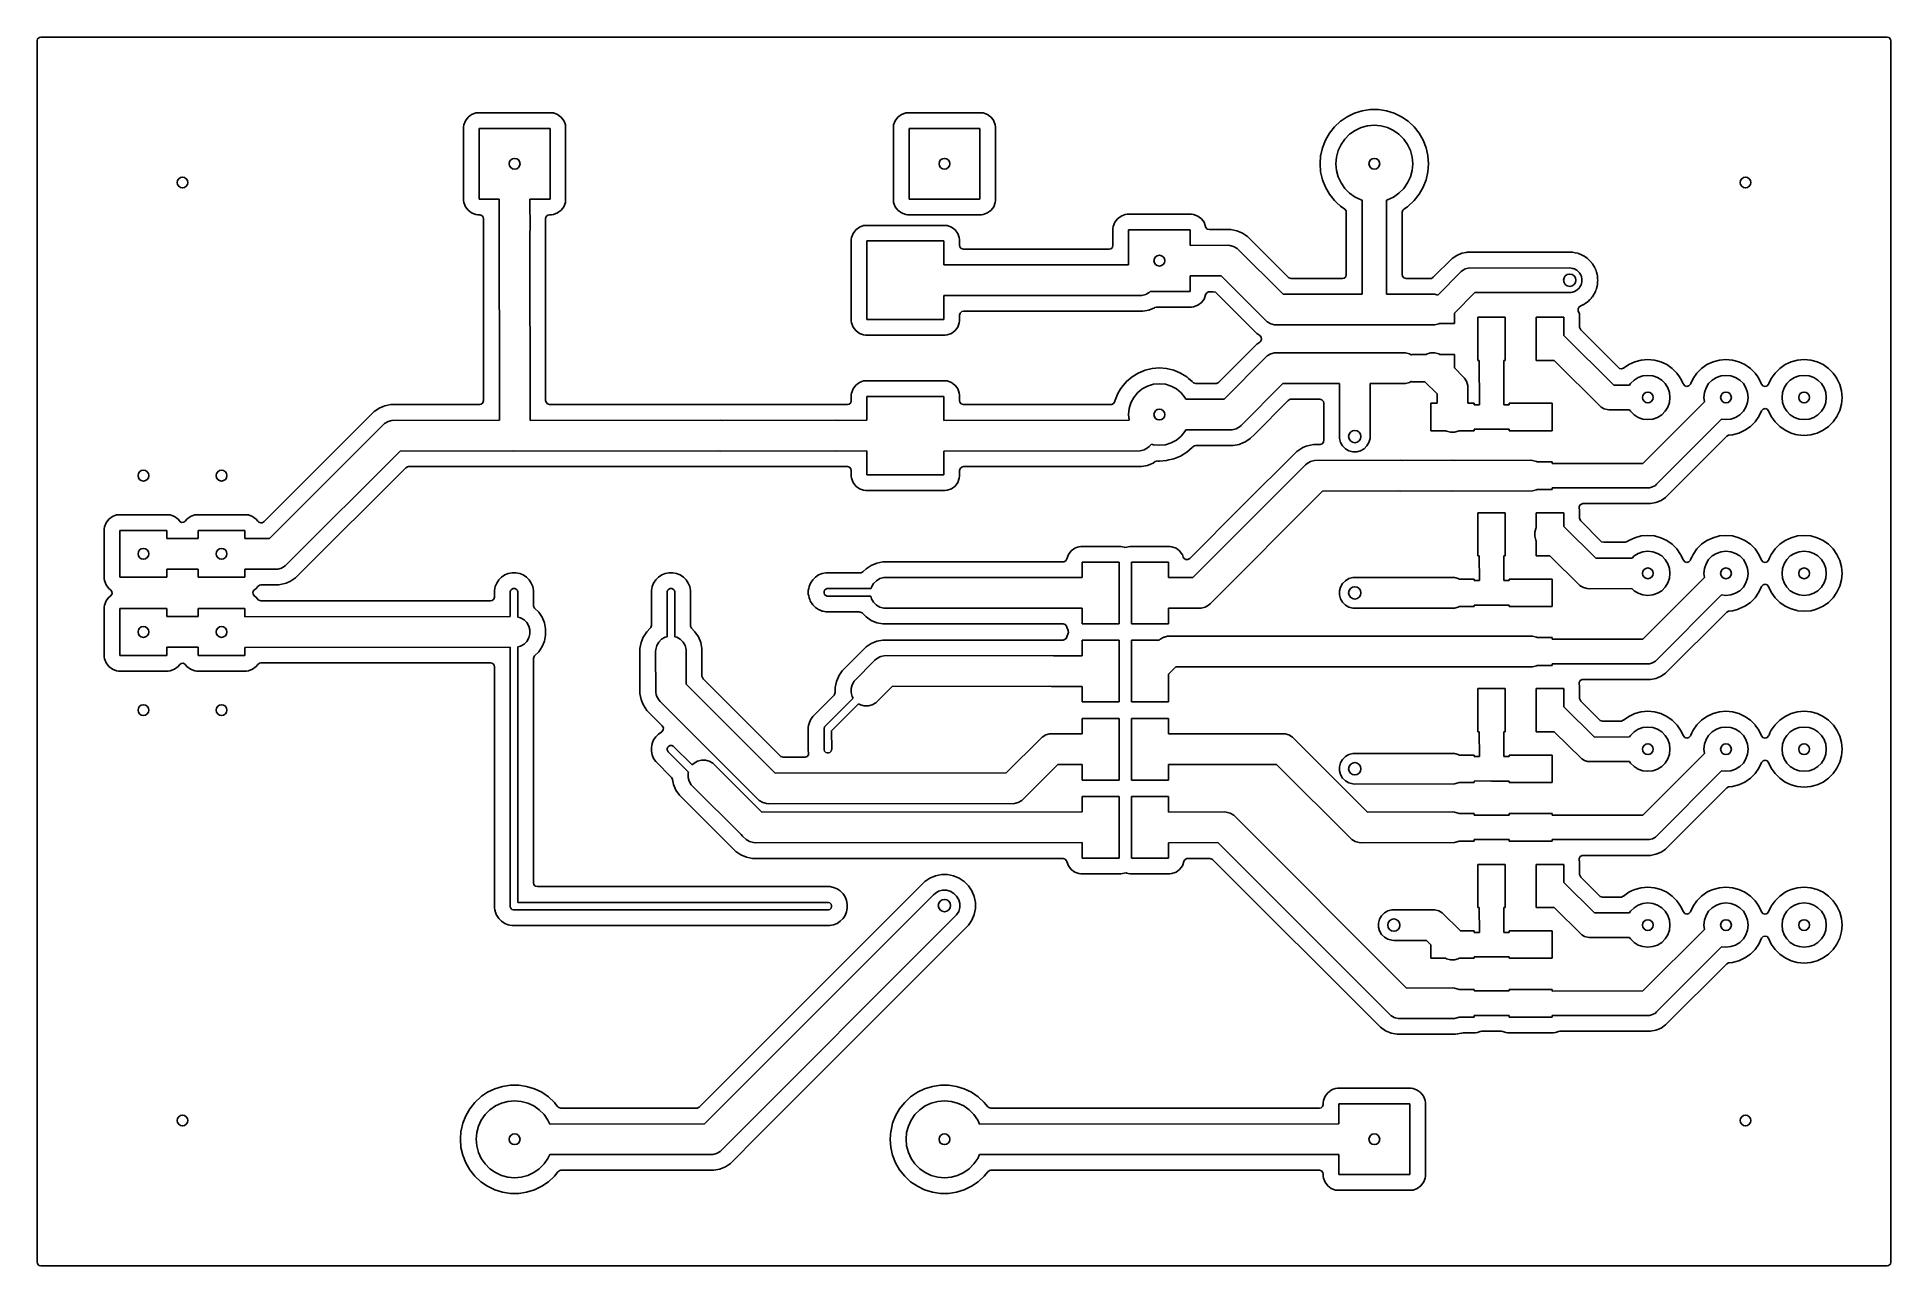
# Model space of a CAD drawing. Extents: x 0.01 to 2.39, y 0.01 to 1.59.
import ezdxf

# ---------------------------------------------------------------- set-up
doc = ezdxf.new("R2010")
doc.units = 0
doc.header["$MEASUREMENT"] = 0
doc.layers.add('BLACK', color=7, linetype='CONTINUOUS')

msp = doc.modelspace()

# ---------------------------------------------------------------- linework, layer by layer
at = {"layer": 'BLACK', "linetype": 'CONTINUOUS'}
for p, q in [((0.014, 1.5811), (0.0147, 1.5838)), ((0.014, 0.9569), (0.014, 1.5811)), ((0.0147, 1.5838), (0.0169, 1.5856)), ((0.0169, 1.5856), (0.0189, 1.586)), ((0.0189, 1.586), (2.3811, 1.586)), ((2.3811, 1.586), (2.3838, 1.5853)), ((2.3838, 1.5853), (2.3856, 1.5831)), ((2.3856, 1.5831), (2.386, 1.5811)), ((2.386, 1.5811), (2.386, 0.0189)), ((0.56, 1.4736), (0.5597, 1.4712)), ((0.5597, 1.4712), (0.5597, 1.3768)), ((0.562, 1.479), (0.56, 1.4736)), ((0.56, 1.4736), (0.56, 1.4736)), ((0.5654, 1.4836), (0.562, 1.479)), ((0.562, 1.479), (0.562, 1.479)), ((0.57, 1.487), (0.5654, 1.4836)), ((0.5724, 1.4879), (0.57, 1.487)), ((0.57, 1.487), (0.57, 1.487)), ((0.57, 1.487), (0.57, 1.487)), ((0.5754, 1.4891), (0.5724, 1.4879)), ((0.5778, 1.4893), (0.5754, 1.4891)), ((0.5754, 1.4891), (0.5754, 1.4891)), ((0.6722, 1.4893), (0.5778, 1.4893)), ((0.5778, 1.4893), (0.5778, 1.4893)), ((0.5778, 1.4893), (0.5778, 1.4893)), ((0.6746, 1.4891), (0.6722, 1.4893)), ((0.6722, 1.4893), (0.6722, 1.4893)), ((0.6722, 1.4893), (0.6722, 1.4893)), ((0.68, 1.487), (0.6746, 1.4891)), ((0.6746, 1.4891), (0.6746, 1.4891)), ((0.6746, 1.4891), (0.6746, 1.4891)), ((0.6838, 1.4841), (0.68, 1.487)), ((0.68, 1.487), (0.68, 1.487)), ((0.68, 1.487), (0.68, 1.487)), ((0.6846, 1.4836), (0.6838, 1.4841)), ((0.688, 1.479), (0.6846, 1.4836)), ((0.6883, 1.4783), (0.688, 1.479)), ((0.69, 1.4736), (0.6883, 1.4783)), ((0.6903, 1.4712), (0.69, 1.4736)), ((0.69, 1.4736), (0.69, 1.4736)), ((0.6903, 1.3768), (0.6903, 1.4712)), ((0.6903, 1.4712), (0.6903, 1.4712)), ((1.11, 1.4736), (1.1097, 1.4712)), ((1.1097, 1.4712), (1.1097, 1.3768)), ((1.112, 1.479), (1.11, 1.4736)), ((1.11, 1.4736), (1.11, 1.4736)), ((1.1154, 1.4836), (1.112, 1.479)), ((1.112, 1.479), (1.112, 1.479)), ((1.12, 1.487), (1.1154, 1.4836)), ((1.1224, 1.4879), (1.12, 1.487)), ((1.12, 1.487), (1.12, 1.487)), ((1.12, 1.487), (1.12, 1.487)), ((1.1254, 1.4891), (1.1224, 1.4879)), ((1.1278, 1.4893), (1.1254, 1.4891)), ((1.1254, 1.4891), (1.1254, 1.4891)), ((1.2222, 1.4893), (1.1278, 1.4893)), ((1.1278, 1.4893), (1.1278, 1.4893)), ((1.1278, 1.4893), (1.1278, 1.4893)), ((1.2246, 1.4891), (1.2222, 1.4893)), ((1.2222, 1.4893), (1.2222, 1.4893)), ((1.2222, 1.4893), (1.2222, 1.4893)), ((1.23, 1.487), (1.2246, 1.4891)), ((1.2246, 1.4891), (1.2246, 1.4891)), ((1.2246, 1.4891), (1.2246, 1.4891)), ((1.2338, 1.4841), (1.23, 1.487)), ((1.23, 1.487), (1.23, 1.487)), ((1.23, 1.487), (1.23, 1.487)), ((1.2346, 1.4836), (1.2338, 1.4841)), ((1.238, 1.479), (1.2346, 1.4836)), ((1.2383, 1.4783), (1.238, 1.479)), ((1.24, 1.4736), (1.2383, 1.4783)), ((1.2403, 1.4712), (1.24, 1.4736)), ((1.24, 1.4736), (1.24, 1.4736)), ((1.2403, 1.3768), (1.2403, 1.4712)), ((1.2403, 1.4712), (1.2403, 1.4712)), ((1.6741, 1.4712), (1.6676, 1.4631)), ((1.6817, 1.4783), (1.6741, 1.4712)), ((1.6827, 1.479), (1.6817, 1.4783)), ((1.6903, 1.4841), (1.6827, 1.479)), ((1.6996, 1.4886), (1.6903, 1.4841)), ((1.6903, 1.4841), (1.6903, 1.4841)), ((1.6903, 1.4841), (1.6903, 1.4841)), ((1.7096, 1.4917), (1.6996, 1.4886)), ((1.6996, 1.4886), (1.6996, 1.4886)), ((1.6996, 1.4886), (1.6996, 1.4886)), ((1.7082, 1.4703), (1.7165, 1.4725)), ((1.7198, 1.4932), (1.7096, 1.4917)), ((1.7096, 1.4917), (1.7096, 1.4917)), ((1.7096, 1.4917), (1.7096, 1.4917)), ((1.7165, 1.4725), (1.725, 1.4732)), ((1.7302, 1.4932), (1.7198, 1.4932)), ((1.725, 1.4732), (1.7335, 1.4725)), ((1.7404, 1.4917), (1.7302, 1.4932)), ((1.7335, 1.4725), (1.7418, 1.4703)), ((1.7504, 1.4886), (1.7404, 1.4917)), ((1.7404, 1.4917), (1.7404, 1.4917)), ((1.7404, 1.4917), (1.7404, 1.4917)), ((1.7597, 1.4841), (1.7504, 1.4886)), ((1.7504, 1.4886), (1.7504, 1.4886)), ((1.7504, 1.4886), (1.7504, 1.4886)), ((1.7683, 1.4783), (1.7597, 1.4841)), ((1.7759, 1.4712), (1.7683, 1.4783)), ((1.7824, 1.4631), (1.7759, 1.4712)), ((0.5797, 1.3787), (0.5797, 1.4693)), ((0.5797, 1.4693), (0.6703, 1.4693)), ((0.6703, 1.4693), (0.6703, 1.3787)), ((1.1297, 1.3787), (1.1297, 1.4693)), ((1.1297, 1.4693), (1.2203, 1.4693)), ((1.2203, 1.4693), (1.2203, 1.3787)), ((1.6624, 1.4541), (1.6587, 1.4445)), ((1.6676, 1.4631), (1.6624, 1.4541)), ((1.6624, 1.4541), (1.6624, 1.4541)), ((1.6676, 1.4631), (1.6676, 1.4631)), ((1.6788, 1.4408), (1.6824, 1.4486)), ((1.6824, 1.4486), (1.6873, 1.4556)), ((1.6873, 1.4556), (1.6934, 1.4617)), ((1.6934, 1.4617), (1.7004, 1.4666)), ((1.7004, 1.4666), (1.7082, 1.4703)), ((1.7418, 1.4703), (1.7496, 1.4666)), ((1.7496, 1.4666), (1.7566, 1.4617)), ((1.7566, 1.4617), (1.7627, 1.4556)), ((1.7627, 1.4556), (1.7676, 1.4486)), ((1.7676, 1.4486), (1.7712, 1.4408)), ((1.7876, 1.4541), (1.7824, 1.4631)), ((1.7913, 1.4445), (1.7876, 1.4541)), ((1.6563, 1.4344), (1.6556, 1.424)), ((1.6556, 1.424), (1.6563, 1.4137)), ((1.6566, 1.4353), (1.6563, 1.4344)), ((1.6587, 1.4445), (1.6566, 1.4353)), ((1.6758, 1.424), (1.6765, 1.4326)), ((1.6765, 1.4155), (1.6758, 1.424)), ((1.6765, 1.4326), (1.6788, 1.4408)), ((1.7712, 1.4408), (1.7735, 1.4326)), ((1.7735, 1.4326), (1.7742, 1.424)), ((1.7742, 1.424), (1.7735, 1.4155)), ((1.7937, 1.4344), (1.7913, 1.4445)), ((1.7944, 1.424), (1.7937, 1.4344)), ((1.7937, 1.4137), (1.7944, 1.424)), ((1.6563, 1.4137), (1.6563, 1.4137)), ((1.6563, 1.4137), (1.6563, 1.4137)), ((1.6563, 1.4137), (1.6587, 1.4036)), ((1.6587, 1.4036), (1.6624, 1.3939)), ((1.6788, 1.4072), (1.6765, 1.4155)), ((1.6824, 1.3994), (1.6788, 1.4072)), ((1.7712, 1.4072), (1.7676, 1.3994)), ((1.7735, 1.4155), (1.7712, 1.4072)), ((1.7876, 1.3939), (1.7913, 1.4036)), ((1.7913, 1.4036), (1.7937, 1.4137)), ((0.5597, 1.3768), (0.56, 1.3744)), ((0.6053, 1.3787), (0.5797, 1.3787)), ((0.6055, 1.0959), (0.6053, 1.3787)), ((0.6703, 1.3787), (0.6446, 1.3787)), ((0.6446, 1.3787), (0.6447, 1.3394)), ((0.69, 1.3744), (0.6903, 1.3768)), ((0.6903, 1.3768), (0.6903, 1.3768)), ((1.1097, 1.3768), (1.11, 1.3744)), ((1.2203, 1.3787), (1.1297, 1.3787)), ((1.24, 1.3744), (1.2403, 1.3768)), ((1.2403, 1.3768), (1.2403, 1.3768)), ((1.6624, 1.3939), (1.6624, 1.3939)), ((1.6624, 1.3939), (1.6676, 1.3849)), ((1.6676, 1.3849), (1.6741, 1.3768)), ((1.6741, 1.3768), (1.6766, 1.3744)), ((1.6873, 1.3924), (1.6824, 1.3994)), ((1.6934, 1.3863), (1.6873, 1.3924)), ((1.7004, 1.3814), (1.6934, 1.3863)), ((1.7082, 1.3778), (1.7004, 1.3814)), ((1.7093, 1.3775), (1.7082, 1.3778)), ((1.7094, 1.2571), (1.7093, 1.3775)), ((1.7418, 1.3778), (1.7406, 1.3775)), ((1.7406, 1.3775), (1.7407, 1.2571)), ((1.7496, 1.3814), (1.7418, 1.3778)), ((1.7566, 1.3863), (1.7496, 1.3814)), ((1.7627, 1.3924), (1.7566, 1.3863)), ((1.7676, 1.3994), (1.7627, 1.3924)), ((1.7683, 1.3697), (1.7759, 1.3768)), ((1.7759, 1.3768), (1.7824, 1.3849)), ((1.7824, 1.3849), (1.7876, 1.3939)), ((1.7824, 1.3849), (1.7824, 1.3849)), ((1.7876, 1.3939), (1.7876, 1.3939)), ((0.56, 1.3744), (0.56, 1.3744)), ((0.56, 1.3744), (0.562, 1.369)), ((0.562, 1.369), (0.562, 1.369)), ((0.562, 1.369), (0.5654, 1.3644)), ((0.5654, 1.3644), (0.57, 1.361)), ((0.57, 1.361), (0.57, 1.361)), ((0.57, 1.361), (0.5754, 1.359)), ((0.5754, 1.359), (0.5754, 1.359)), ((0.5754, 1.359), (0.5778, 1.3587)), ((0.5778, 1.3587), (0.5778, 1.3587)), ((0.5778, 1.3587), (0.5803, 1.3587)), ((0.5803, 1.3587), (0.583, 1.3579)), ((0.583, 1.3579), (0.5848, 1.3558)), ((0.5848, 1.3558), (0.5853, 1.3538)), ((0.5853, 1.3538), (0.5853, 1.1209)), ((0.6647, 1.3538), (0.6655, 1.3564)), ((0.6647, 1.1209), (0.6647, 1.3538)), ((0.6655, 1.3564), (0.6676, 1.3583)), ((0.6676, 1.3583), (0.6697, 1.3587)), ((0.6697, 1.3587), (0.6722, 1.3587)), ((0.6722, 1.3587), (0.6746, 1.359)), ((0.6746, 1.359), (0.68, 1.361)), ((0.6746, 1.359), (0.6746, 1.359)), ((0.68, 1.361), (0.6846, 1.3644)), ((0.68, 1.361), (0.68, 1.361)), ((0.6846, 1.3644), (0.688, 1.369)), ((0.688, 1.369), (0.69, 1.3744)), ((0.688, 1.369), (0.688, 1.369)), ((0.69, 1.3744), (0.69, 1.3744)), ((1.11, 1.3744), (1.11, 1.3744)), ((1.11, 1.3744), (1.112, 1.369)), ((1.112, 1.369), (1.112, 1.369)), ((1.112, 1.369), (1.1154, 1.3644)), ((1.1154, 1.3644), (1.12, 1.361)), ((1.12, 1.361), (1.12, 1.361)), ((1.12, 1.361), (1.1254, 1.359)), ((1.1254, 1.359), (1.1254, 1.359)), ((1.1254, 1.359), (1.1278, 1.3587)), ((1.1278, 1.3587), (1.1278, 1.3587)), ((1.1278, 1.3587), (1.2222, 1.3587)), ((1.2222, 1.3587), (1.2246, 1.359)), ((1.2246, 1.359), (1.23, 1.361)), ((1.2246, 1.359), (1.2246, 1.359)), ((1.23, 1.361), (1.2346, 1.3644)), ((1.23, 1.361), (1.23, 1.361)), ((1.2346, 1.3644), (1.238, 1.369)), ((1.238, 1.369), (1.24, 1.3744)), ((1.238, 1.369), (1.238, 1.369)), ((1.24, 1.3744), (1.24, 1.3744)), ((1.3963, 1.3537), (1.3929, 1.3491)), ((1.4009, 1.3571), (1.3963, 1.3537)), ((1.404, 1.3583), (1.4009, 1.3571)), ((1.4009, 1.3571), (1.4009, 1.3571)), ((1.4009, 1.3571), (1.4009, 1.3571)), ((1.4063, 1.3591), (1.404, 1.3583)), ((1.4087, 1.3594), (1.4063, 1.3591)), ((1.4063, 1.3591), (1.4063, 1.3591)), ((1.4913, 1.3594), (1.4087, 1.3594)), ((1.4087, 1.3594), (1.4087, 1.3594)), ((1.4087, 1.3594), (1.4087, 1.3594)), ((1.4937, 1.3591), (1.4913, 1.3594)), ((1.4913, 1.3594), (1.4913, 1.3594)), ((1.4913, 1.3594), (1.4913, 1.3594)), ((1.4991, 1.3571), (1.4937, 1.3591)), ((1.4937, 1.3591), (1.4937, 1.3591)), ((1.4937, 1.3591), (1.4937, 1.3591)), ((1.5008, 1.3558), (1.4991, 1.3571)), ((1.4991, 1.3571), (1.4991, 1.3571)), ((1.4991, 1.3571), (1.4991, 1.3571)), ((1.5037, 1.3537), (1.5008, 1.3558)), ((1.5071, 1.3491), (1.5037, 1.3537)), ((1.6766, 1.3744), (1.6817, 1.3697)), ((1.6817, 1.3697), (1.6817, 1.3697)), ((1.6817, 1.3697), (1.6817, 1.3697)), ((1.6817, 1.3697), (1.6871, 1.3661)), ((1.6871, 1.3661), (1.6888, 1.3639)), ((1.6888, 1.3639), (1.6892, 1.362)), ((1.6892, 1.362), (1.6892, 1.2822)), ((1.7608, 1.362), (1.7616, 1.3647)), ((1.7608, 1.2822), (1.7608, 1.362)), ((1.7616, 1.3647), (1.7629, 1.3661)), ((1.7629, 1.3661), (1.7673, 1.369)), ((1.7673, 1.369), (1.7683, 1.3697)), ((0.6447, 1.3394), (0.6446, 1.3375)), ((0.6446, 1.3375), (0.6447, 1.0957)), ((1.056, 1.3295), (1.0558, 1.3271)), ((1.058, 1.3349), (1.056, 1.3295)), ((1.056, 1.3295), (1.056, 1.3295)), ((1.0615, 1.3395), (1.058, 1.3349)), ((1.058, 1.3349), (1.058, 1.3349)), ((1.0661, 1.343), (1.0615, 1.3395)), ((1.0684, 1.3438), (1.0661, 1.343)), ((1.0661, 1.343), (1.0661, 1.343)), ((1.0661, 1.343), (1.0661, 1.343)), ((1.0715, 1.345), (1.0684, 1.3438)), ((1.0739, 1.3452), (1.0715, 1.345)), ((1.0715, 1.345), (1.0715, 1.345)), ((1.1761, 1.3452), (1.0739, 1.3452)), ((1.0739, 1.3452), (1.0739, 1.3452)), ((1.0739, 1.3452), (1.0739, 1.3452)), ((1.1785, 1.345), (1.1761, 1.3452)), ((1.1761, 1.3452), (1.1761, 1.3452)), ((1.1761, 1.3452), (1.1761, 1.3452)), ((1.1839, 1.343), (1.1785, 1.345)), ((1.1785, 1.345), (1.1785, 1.345)), ((1.1785, 1.345), (1.1785, 1.345)), ((1.1885, 1.3395), (1.1839, 1.343)), ((1.1839, 1.343), (1.1839, 1.343)), ((1.1839, 1.343), (1.1839, 1.343)), ((1.1917, 1.3352), (1.1885, 1.3395)), ((1.192, 1.3349), (1.1917, 1.3352)), ((1.1935, 1.3308), (1.192, 1.3349)), ((1.194, 1.3295), (1.1935, 1.3308)), ((1.1942, 1.3271), (1.194, 1.3295)), ((1.194, 1.3295), (1.194, 1.3295)), ((1.3909, 1.3437), (1.3906, 1.3413)), ((1.3906, 1.3413), (1.3906, 1.3197)), ((1.3929, 1.3491), (1.3909, 1.3437)), ((1.3909, 1.3437), (1.3909, 1.3437)), ((1.3929, 1.3491), (1.3929, 1.3491)), ((1.4106, 1.2947), (1.4106, 1.3394)), ((1.4106, 1.3394), (1.4894, 1.3394)), ((1.4894, 1.3394), (1.4894, 1.3196)), ((1.5087, 1.345), (1.5071, 1.3491)), ((1.5091, 1.3437), (1.5087, 1.345)), ((1.5092, 1.3435), (1.5091, 1.3437)), ((1.5095, 1.3426), (1.5092, 1.3435)), ((1.5113, 1.3405), (1.5095, 1.3426)), ((1.514, 1.3397), (1.5113, 1.3405)), ((1.5414, 1.3397), (1.514, 1.3397)), ((1.5491, 1.3382), (1.5414, 1.3397)), ((1.5414, 1.3397), (1.5414, 1.3397)), ((1.5556, 1.3355), (1.5491, 1.3382)), ((1.5563, 1.3352), (1.5556, 1.3355)), ((1.5628, 1.3308), (1.5563, 1.3352)), ((1.5892, 1.3044), (1.5628, 1.3308)), ((1.0558, 1.3271), (1.0558, 1.2229)), ((1.0758, 1.2248), (1.0758, 1.3252)), ((1.0758, 1.3252), (1.1742, 1.3252)), ((1.1742, 1.3252), (1.1742, 1.2945)), ((1.1942, 1.3197), (1.1942, 1.3271)), ((1.1942, 1.3271), (1.1942, 1.3271)), ((1.1947, 1.3176), (1.1942, 1.3197)), ((1.1965, 1.3155), (1.1947, 1.3176)), ((1.1992, 1.3147), (1.1965, 1.3155)), ((1.3856, 1.3147), (1.1992, 1.3147)), ((1.3877, 1.3152), (1.3856, 1.3147)), ((1.3898, 1.317), (1.3877, 1.3152)), ((1.3906, 1.3197), (1.3898, 1.317)), ((1.4894, 1.3196), (1.5375, 1.3197)), ((1.5375, 1.3197), (1.5401, 1.3195)), ((1.5401, 1.3195), (1.5401, 1.3195)), ((1.5401, 1.3195), (1.545, 1.3182)), ((1.545, 1.3182), (1.5495, 1.3156)), ((1.5495, 1.3156), (1.5495, 1.3156)), ((1.5495, 1.3156), (1.6083, 1.257)), ((1.8304, 1.3067), (1.8247, 1.3029)), ((1.8369, 1.3094), (1.8304, 1.3067)), ((1.8427, 1.3105), (1.8369, 1.3094)), ((1.8438, 1.3108), (1.8427, 1.3105)), ((1.8509, 1.3108), (1.8438, 1.3108)), ((1.9785, 1.3108), (1.8509, 1.3108)), ((1.9788, 1.3108), (1.9785, 1.3108)), ((1.9822, 1.31), (1.9788, 1.3108)), ((1.9854, 1.3094), (1.9822, 1.31)), ((1.9822, 1.31), (1.9822, 1.31)), ((1.9857, 1.3093), (1.9854, 1.3094)), ((1.9854, 1.3094), (1.9854, 1.3094)), ((1.9861, 1.3092), (1.9857, 1.3093)), ((1.9857, 1.3093), (1.9857, 1.3093)), ((1.9891, 1.3079), (1.9861, 1.3092)), ((1.9861, 1.3092), (1.9861, 1.3092)), ((1.9892, 1.3078), (1.9891, 1.3079)), ((1.9919, 1.3067), (1.9892, 1.3078)), ((1.992, 1.3067), (1.9919, 1.3067)), ((1.9927, 1.3063), (1.992, 1.3067)), ((1.993, 1.3061), (1.9927, 1.3063)), ((1.9954, 1.3044), (1.993, 1.3061)), ((1.1742, 1.2945), (1.4106, 1.2947)), ((1.615, 1.2787), (1.5892, 1.3044)), ((1.6892, 1.2822), (1.6884, 1.2795)), ((1.7612, 1.2801), (1.7608, 1.2822)), ((1.8246, 1.3028), (1.8004, 1.2787)), ((1.8063, 1.256), (1.8362, 1.2861)), ((1.8247, 1.3029), (1.8246, 1.3028)), ((1.8362, 1.2861), (1.8378, 1.2875)), ((1.8378, 1.2875), (1.8387, 1.288)), ((1.8387, 1.288), (1.8413, 1.2895)), ((1.8413, 1.2895), (1.8453, 1.2906)), ((1.8453, 1.2906), (1.975, 1.2907)), ((1.975, 1.2907), (1.9771, 1.2906)), ((1.9771, 1.2906), (1.9788, 1.2901)), ((1.9788, 1.2901), (1.9799, 1.29)), ((1.9799, 1.29), (1.9804, 1.2897)), ((1.9804, 1.2897), (1.981, 1.2895)), ((1.981, 1.2895), (1.9834, 1.2882)), ((1.9834, 1.2882), (1.9843, 1.2877)), ((1.9843, 1.2877), (1.9844, 1.2876)), ((1.9844, 1.2876), (1.9846, 1.2875)), ((1.9846, 1.2875), (1.9875, 1.2846)), ((1.9875, 1.2846), (1.9876, 1.2844)), ((1.9876, 1.2844), (1.9877, 1.2843)), ((1.9877, 1.2843), (1.9882, 1.2834)), ((1.9882, 1.2834), (1.9895, 1.281)), ((1.9895, 1.281), (1.9897, 1.2804)), ((1.9955, 1.3043), (1.9954, 1.3044)), ((1.9978, 1.3028), (1.9955, 1.3043)), ((1.998, 1.3026), (1.9978, 1.3028)), ((1.9986, 1.3021), (1.998, 1.3026)), ((1.9991, 1.3017), (1.9986, 1.3021)), ((2.0009, 1.2997), (1.9991, 1.3017)), ((2.001, 1.2995), (2.0009, 1.2997)), ((2.0028, 1.2978), (2.001, 1.2995)), ((2.0031, 1.2973), (2.0028, 1.2978)), ((2.0035, 1.2968), (2.0031, 1.2973)), ((2.0041, 1.2961), (2.0035, 1.2968)), ((2.0053, 1.294), (2.0041, 1.2961)), ((2.0055, 1.2938), (2.0053, 1.294)), ((2.0067, 1.2919), (2.0055, 1.2938)), ((2.007, 1.2912), (2.0067, 1.2919)), ((2.0073, 1.2906), (2.007, 1.2912)), ((2.0079, 1.2896), (2.0073, 1.2906)), ((2.0085, 1.2876), (2.0079, 1.2896)), ((2.0087, 1.2872), (2.0085, 1.2876)), ((2.0094, 1.2854), (2.0087, 1.2872)), ((2.0096, 1.2843), (2.0094, 1.2854)), ((2.0098, 1.2838), (2.0096, 1.2843)), ((2.0102, 1.2825), (2.0098, 1.2838)), ((2.0104, 1.2806), (2.0102, 1.2825)), ((2.0102, 1.2825), (2.0102, 1.2825)), ((1.437, 1.2594), (1.4329, 1.257)), ((1.4384, 1.2606), (1.437, 1.2594)), ((1.437, 1.2594), (1.437, 1.2594)), ((1.4894, 1.2606), (1.4384, 1.2606)), ((1.5292, 1.2805), (1.4894, 1.2804)), ((1.4894, 1.2804), (1.4894, 1.2606)), ((1.5092, 1.2566), (1.5106, 1.2589)), ((1.5106, 1.2589), (1.513, 1.2602)), ((1.513, 1.2602), (1.514, 1.2603)), ((1.514, 1.2603), (1.519, 1.2603)), ((1.519, 1.2603), (1.5217, 1.2595)), ((1.5217, 1.2595), (1.5225, 1.2588)), ((1.5225, 1.2588), (1.5747, 1.2067)), ((1.588, 1.2219), (1.5292, 1.2805)), ((1.6158, 1.278), (1.615, 1.2787)), ((1.6185, 1.2772), (1.6158, 1.278)), ((1.6843, 1.2772), (1.6185, 1.2772)), ((1.6863, 1.2777), (1.6843, 1.2772)), ((1.6884, 1.2795), (1.6863, 1.2777)), ((1.763, 1.278), (1.7612, 1.2801)), ((1.7657, 1.2772), (1.763, 1.278)), ((1.7969, 1.2772), (1.7657, 1.2772)), ((1.798, 1.2773), (1.7969, 1.2772)), ((1.8004, 1.2787), (1.798, 1.2773)), ((1.8537, 1.2593), (1.8276, 1.233)), ((1.9742, 1.2594), (1.8537, 1.2593)), ((1.975, 1.2593), (1.9742, 1.2594)), ((1.9758, 1.2594), (1.975, 1.2593)), ((1.9771, 1.2594), (1.9758, 1.2594)), ((1.9788, 1.2599), (1.9771, 1.2594)), ((1.9799, 1.26), (1.9788, 1.2599)), ((1.9804, 1.2603), (1.9799, 1.26)), ((1.981, 1.2605), (1.9804, 1.2603)), ((1.9834, 1.2618), (1.981, 1.2605)), ((1.9843, 1.2623), (1.9834, 1.2618)), ((1.9844, 1.2624), (1.9843, 1.2623)), ((1.9846, 1.2625), (1.9844, 1.2624)), ((1.9875, 1.2654), (1.9846, 1.2625)), ((1.9876, 1.2656), (1.9875, 1.2654)), ((1.9877, 1.2657), (1.9876, 1.2656)), ((1.9882, 1.2666), (1.9877, 1.2657)), ((1.9895, 1.269), (1.9882, 1.2666)), ((1.9897, 1.2696), (1.9895, 1.269)), ((1.9897, 1.2804), (1.99, 1.2799)), ((1.99, 1.2701), (1.9897, 1.2696)), ((1.99, 1.2799), (1.9901, 1.2788)), ((1.9901, 1.2712), (1.99, 1.2701)), ((1.9901, 1.2788), (1.9906, 1.2771)), ((1.9906, 1.2729), (1.9901, 1.2712)), ((1.9906, 1.2771), (1.9906, 1.2759)), ((1.9906, 1.2759), (1.9907, 1.275)), ((1.9907, 1.275), (1.9906, 1.2741)), ((1.9906, 1.2741), (1.9906, 1.2729)), ((2.0055, 1.2562), (2.0067, 1.2581)), ((2.0067, 1.2581), (2.007, 1.2588)), ((2.0067, 1.2581), (2.0067, 1.2581)), ((2.0067, 1.2581), (2.0067, 1.2581)), ((2.007, 1.2588), (2.0073, 1.2594)), ((2.0073, 1.2594), (2.0079, 1.2604)), ((2.0079, 1.2604), (2.0085, 1.2624)), ((2.0085, 1.2624), (2.0087, 1.2628)), ((2.0087, 1.2628), (2.0094, 1.2646)), ((2.0094, 1.2646), (2.0096, 1.2657)), ((2.0096, 1.2657), (2.0098, 1.2662)), ((2.0098, 1.2662), (2.0102, 1.2675)), ((2.0102, 1.2675), (2.0104, 1.2694)), ((2.0102, 1.2675), (2.0102, 1.2675)), ((2.0104, 1.2801), (2.0104, 1.2806)), ((2.0108, 1.2785), (2.0104, 1.2801)), ((2.0104, 1.2699), (2.0108, 1.2715)), ((2.0104, 1.2694), (2.0104, 1.2699)), ((2.0108, 1.2771), (2.0108, 1.2785)), ((2.0108, 1.2785), (2.0108, 1.2785)), ((2.0108, 1.2766), (2.0108, 1.2771)), ((2.011, 1.275), (2.0108, 1.2766)), ((2.0108, 1.2734), (2.011, 1.275)), ((2.0108, 1.2729), (2.0108, 1.2734)), ((2.0108, 1.2734), (2.0108, 1.2734)), ((2.0108, 1.2715), (2.0108, 1.2729)), ((1.4275, 1.2555), (1.1742, 1.2553)), ((1.1742, 1.2553), (1.1742, 1.2248)), ((1.195, 1.233), (1.1971, 1.2348)), ((1.1971, 1.2348), (1.1992, 1.2353)), ((1.1992, 1.2353), (1.4289, 1.2353)), ((1.4276, 1.2555), (1.4275, 1.2555)), ((1.4325, 1.2568), (1.4276, 1.2555)), ((1.4289, 1.2353), (1.4366, 1.2368)), ((1.4329, 1.257), (1.4325, 1.2568)), ((1.4366, 1.2368), (1.4438, 1.2398)), ((1.4366, 1.2368), (1.4366, 1.2368)), ((1.4438, 1.2398), (1.444, 1.2399)), ((1.444, 1.2399), (1.4441, 1.2399)), ((1.4441, 1.2399), (1.4464, 1.2406)), ((1.4464, 1.2406), (1.4465, 1.2406)), ((1.4465, 1.2406), (1.4913, 1.2406)), ((1.4913, 1.2406), (1.4937, 1.2409)), ((1.4937, 1.2409), (1.4991, 1.2429)), ((1.4937, 1.2409), (1.4937, 1.2409)), ((1.4991, 1.2429), (1.5037, 1.2463)), ((1.4991, 1.2429), (1.4991, 1.2429)), ((1.5037, 1.2463), (1.5071, 1.2509)), ((1.5071, 1.2509), (1.5076, 1.2522)), ((1.5071, 1.2509), (1.5071, 1.2509)), ((1.5076, 1.2522), (1.5091, 1.2563)), ((1.5091, 1.2563), (1.5092, 1.2565)), ((1.5092, 1.2565), (1.5092, 1.2566)), ((1.5092, 1.2566), (1.5092, 1.2566)), ((1.5092, 1.2566), (1.5092, 1.2566)), ((1.6083, 1.257), (1.7, 1.2572)), ((1.7, 1.2572), (1.7021, 1.257)), ((1.7021, 1.257), (1.7094, 1.2571)), ((1.7407, 1.2571), (1.8, 1.2572)), ((1.8, 1.2572), (1.8026, 1.257)), ((1.8026, 1.257), (1.8063, 1.256)), ((1.9858, 1.2385), (1.9872, 1.2409)), ((1.986, 1.2357), (1.9858, 1.2385)), ((1.9875, 1.2319), (1.986, 1.2357)), ((1.9872, 1.2409), (1.9887, 1.2419)), ((1.9887, 1.2419), (1.9891, 1.2421)), ((1.9891, 1.2421), (1.9892, 1.2422)), ((1.9892, 1.2422), (1.9919, 1.2433)), ((1.9919, 1.2433), (1.992, 1.2433)), ((1.992, 1.2433), (1.9927, 1.2437)), ((1.9927, 1.2437), (1.993, 1.2439)), ((1.993, 1.2439), (1.9954, 1.2456)), ((1.9954, 1.2456), (1.9955, 1.2457)), ((1.9955, 1.2457), (1.9978, 1.2472)), ((1.9978, 1.2472), (1.998, 1.2474)), ((1.998, 1.2474), (1.9986, 1.2479)), ((1.9986, 1.2479), (1.9991, 1.2483)), ((1.9991, 1.2483), (2.0009, 1.2503)), ((2.0009, 1.2503), (2.001, 1.2505)), ((2.001, 1.2505), (2.0028, 1.2522)), ((2.0028, 1.2522), (2.0031, 1.2527)), ((2.0031, 1.2527), (2.0035, 1.2532)), ((2.0035, 1.2532), (2.0041, 1.2539)), ((2.0041, 1.2539), (2.0053, 1.256)), ((2.0053, 1.256), (2.0055, 1.2562)), ((1.0558, 1.2229), (1.056, 1.2205)), ((1.056, 1.2205), (1.056, 1.2205)), ((1.056, 1.2205), (1.058, 1.2151)), ((1.058, 1.2151), (1.058, 1.2151)), ((1.058, 1.2151), (1.0615, 1.2105)), ((1.0615, 1.2105), (1.0661, 1.207)), ((1.1742, 1.2248), (1.0758, 1.2248)), ((1.1839, 1.207), (1.1885, 1.2105)), ((1.1885, 1.2105), (1.192, 1.2151)), ((1.192, 1.2151), (1.194, 1.2205)), ((1.192, 1.2151), (1.192, 1.2151)), ((1.194, 1.2205), (1.1942, 1.2229)), ((1.194, 1.2205), (1.194, 1.2205)), ((1.1942, 1.2303), (1.195, 1.233)), ((1.1942, 1.2229), (1.1942, 1.2303)), ((1.1942, 1.2229), (1.1942, 1.2229)), ((1.5925, 1.2193), (1.588, 1.2219)), ((1.588, 1.2219), (1.588, 1.2219)), ((1.5974, 1.218), (1.5925, 1.2193)), ((1.6, 1.2178), (1.5974, 1.218)), ((1.5974, 1.218), (1.5974, 1.218)), ((1.6976, 1.218), (1.6, 1.2178)), ((1.7, 1.2178), (1.6976, 1.218)), ((1.7229, 1.218), (1.7, 1.2178)), ((1.725, 1.2178), (1.7229, 1.218)), ((1.8026, 1.218), (1.725, 1.2178)), ((1.8075, 1.2193), (1.8026, 1.218)), ((1.8084, 1.2198), (1.8075, 1.2193)), ((1.8276, 1.2198), (1.8084, 1.2198)), ((1.8276, 1.233), (1.8276, 1.2198)), ((1.8575, 1.1724), (1.8575, 1.2276)), ((1.8575, 1.2276), (1.8925, 1.2276)), ((1.8925, 1.2276), (1.8925, 1.1724)), ((1.9323, 1.1724), (1.9323, 1.2276)), ((1.9323, 1.2276), (1.9677, 1.2276)), ((1.9677, 1.2276), (1.9677, 1.2044)), ((1.9877, 1.2295), (1.9875, 1.2319)), ((1.9875, 1.2319), (1.9875, 1.2319)), ((1.9875, 1.2319), (1.9875, 1.2319)), ((1.9877, 1.2149), (1.9877, 1.2295)), ((1.9877, 1.2295), (1.9877, 1.2295)), ((1.9878, 1.2139), (1.9877, 1.2149)), ((1.9892, 1.2114), (1.9878, 1.2139)), ((2.0377, 1.1629), (1.9892, 1.2114)), ((1.0661, 1.207), (1.0661, 1.207)), ((1.0661, 1.207), (1.0715, 1.205)), ((1.0715, 1.205), (1.0715, 1.205)), ((1.0715, 1.205), (1.0739, 1.2048)), ((1.0739, 1.2048), (1.0739, 1.2048)), ((1.0739, 1.2048), (1.1761, 1.2048)), ((1.1761, 1.2048), (1.1785, 1.205)), ((1.1785, 1.205), (1.1839, 1.207)), ((1.1785, 1.205), (1.1785, 1.205)), ((1.1839, 1.207), (1.1839, 1.207)), ((1.5747, 1.1933), (1.5257, 1.1443)), ((1.5747, 1.2067), (1.5747, 1.2067)), ((1.5747, 1.2067), (1.5785, 1.2041)), ((1.5785, 1.1959), (1.5747, 1.1933)), ((1.5747, 1.1933), (1.5747, 1.1933)), ((1.5785, 1.2041), (1.5803, 1.202)), ((1.5794, 1.1967), (1.5785, 1.1959)), ((1.5806, 1.1992), (1.5794, 1.1967)), ((1.5803, 1.202), (1.5806, 1.1992)), ((1.9677, 1.2044), (2.0316, 1.1406)), ((1.45, 1.1627), (1.4407, 1.162)), ((1.4593, 1.162), (1.45, 1.1627)), ((1.5327, 1.1228), (1.5861, 1.1764)), ((1.5861, 1.1764), (1.588, 1.1781)), ((1.588, 1.1781), (1.5925, 1.1807)), ((1.588, 1.1781), (1.588, 1.1781)), ((1.5925, 1.1807), (1.5974, 1.182)), ((1.5974, 1.182), (1.5975, 1.182)), ((1.5975, 1.182), (1.7, 1.1822)), ((1.7, 1.1822), (1.7024, 1.182)), ((1.7024, 1.182), (1.7625, 1.1822)), ((1.7625, 1.1822), (1.7651, 1.182)), ((1.7651, 1.182), (1.77, 1.1807)), ((1.77, 1.1807), (1.7724, 1.1793)), ((1.7724, 1.1793), (1.7724, 1.18)), ((1.7724, 1.18), (1.7913, 1.18)), ((1.7913, 1.18), (1.7925, 1.1807)), ((1.7925, 1.1807), (1.7974, 1.182)), ((1.7974, 1.182), (1.8026, 1.182)), ((1.8026, 1.182), (1.8075, 1.1807)), ((1.8075, 1.1807), (1.8087, 1.18)), ((1.8087, 1.18), (1.8276, 1.18)), ((1.8276, 1.18), (1.8276, 1.1627)), ((1.8276, 1.1627), (1.8389, 1.1514)), ((1.8593, 1.1724), (1.8575, 1.1724)), ((1.8594, 1.1157), (1.8593, 1.1724)), ((1.8925, 1.1724), (1.8907, 1.1724)), ((1.8907, 1.1724), (1.8907, 1.1157)), ((1.9553, 1.1724), (1.9323, 1.1724)), ((2.0154, 1.1125), (1.9553, 1.1724)), ((2.0387, 1.1621), (2.0377, 1.1629)), ((2.044, 1.1624), (2.0414, 1.1615)), ((2.0507, 1.167), (2.044, 1.1624)), ((2.0584, 1.1706), (2.0507, 1.167)), ((2.0507, 1.167), (2.0507, 1.167)), ((2.0666, 1.1728), (2.0584, 1.1706)), ((2.075, 1.1736), (2.0666, 1.1728)), ((2.0834, 1.1728), (2.075, 1.1736)), ((2.0916, 1.1706), (2.0834, 1.1728)), ((2.0993, 1.167), (2.0916, 1.1706)), ((2.1062, 1.1622), (2.0993, 1.167)), ((2.1507, 1.167), (2.1438, 1.1622)), ((2.1584, 1.1706), (2.1507, 1.167)), ((2.1507, 1.167), (2.1507, 1.167)), ((2.1666, 1.1728), (2.1584, 1.1706)), ((2.175, 1.1736), (2.1666, 1.1728)), ((2.1834, 1.1728), (2.175, 1.1736)), ((2.1916, 1.1706), (2.1834, 1.1728)), ((2.1993, 1.167), (2.1916, 1.1706)), ((2.2062, 1.1622), (2.1993, 1.167)), ((2.2507, 1.167), (2.2438, 1.1622)), ((2.2584, 1.1706), (2.2507, 1.167)), ((2.2507, 1.167), (2.2507, 1.167)), ((2.2666, 1.1728), (2.2584, 1.1706)), ((2.275, 1.1736), (2.2666, 1.1728)), ((2.2834, 1.1728), (2.275, 1.1736)), ((2.2916, 1.1706), (2.2834, 1.1728)), ((2.2993, 1.167), (2.2916, 1.1706)), ((2.3062, 1.1622), (2.2993, 1.167)), ((1.0615, 1.1407), (1.058, 1.1361)), ((1.0661, 1.1442), (1.0615, 1.1407)), ((1.0691, 1.1453), (1.0661, 1.1442)), ((1.0661, 1.1442), (1.0661, 1.1442)), ((1.0661, 1.1442), (1.0661, 1.1442)), ((1.0715, 1.1462), (1.0691, 1.1453)), ((1.0739, 1.1464), (1.0715, 1.1462)), ((1.0715, 1.1462), (1.0715, 1.1462)), ((1.1761, 1.1464), (1.0739, 1.1464)), ((1.0739, 1.1464), (1.0739, 1.1464)), ((1.0739, 1.1464), (1.0739, 1.1464)), ((1.1785, 1.1462), (1.1761, 1.1464)), ((1.1761, 1.1464), (1.1761, 1.1464)), ((1.1761, 1.1464), (1.1761, 1.1464)), ((1.1839, 1.1442), (1.1785, 1.1462)), ((1.1785, 1.1462), (1.1785, 1.1462)), ((1.1785, 1.1462), (1.1785, 1.1462)), ((1.1884, 1.1407), (1.1839, 1.1442)), ((1.1839, 1.1442), (1.1839, 1.1442)), ((1.1839, 1.1442), (1.1839, 1.1442)), ((1.1885, 1.1407), (1.1884, 1.1407)), ((1.192, 1.1361), (1.1885, 1.1407)), ((1.4079, 1.1453), (1.4018, 1.1382)), ((1.415, 1.1513), (1.4079, 1.1453)), ((1.423, 1.1562), (1.415, 1.1513)), ((1.415, 1.1513), (1.415, 1.1513)), ((1.415, 1.1513), (1.415, 1.1513)), ((1.4316, 1.1598), (1.423, 1.1562)), ((1.4281, 1.1359), (1.4349, 1.1395)), ((1.4407, 1.162), (1.4316, 1.1598)), ((1.4349, 1.1395), (1.4423, 1.1418)), ((1.4423, 1.1418), (1.45, 1.1425)), ((1.45, 1.1425), (1.4577, 1.1418)), ((1.4577, 1.1418), (1.4651, 1.1395)), ((1.4684, 1.1598), (1.4593, 1.162)), ((1.4651, 1.1395), (1.4719, 1.1359)), ((1.477, 1.1562), (1.4684, 1.1598)), ((1.485, 1.1513), (1.477, 1.1562)), ((1.4874, 1.1493), (1.485, 1.1513)), ((1.4921, 1.1453), (1.4874, 1.1493)), ((1.4927, 1.1446), (1.4921, 1.1453)), ((1.4938, 1.1436), (1.4927, 1.1446)), ((1.4965, 1.1429), (1.4938, 1.1436)), ((1.5221, 1.1429), (1.4965, 1.1429)), ((1.5232, 1.143), (1.5221, 1.1429)), ((1.5257, 1.1443), (1.5232, 1.143)), ((1.608, 1.1428), (1.5546, 1.0892)), ((1.6804, 1.1429), (1.608, 1.1428)), ((1.6805, 1.0724), (1.6804, 1.1429)), ((1.7651, 1.143), (1.7196, 1.1429)), ((1.7196, 1.1429), (1.7197, 1.075)), ((1.77, 1.1443), (1.7651, 1.143)), ((1.7724, 1.1457), (1.77, 1.1443)), ((1.7724, 1.145), (1.7724, 1.1457)), ((1.7897, 1.145), (1.7724, 1.145)), ((1.8053, 1.1295), (1.7897, 1.145)), ((1.8389, 1.1514), (1.8406, 1.1495)), ((1.8406, 1.1495), (1.8406, 1.1495)), ((1.8406, 1.1495), (1.8432, 1.145)), ((1.8432, 1.145), (1.8434, 1.1443)), ((1.8434, 1.1443), (1.8445, 1.1401)), ((1.8445, 1.1401), (1.8445, 1.1401)), ((1.8445, 1.1401), (1.8446, 1.1175)), ((2.0316, 1.1406), (2.0516, 1.1407)), ((2.0414, 1.1615), (2.0387, 1.1621)), ((2.0516, 1.1407), (2.0528, 1.1427)), ((2.0528, 1.1427), (2.0573, 1.1472)), ((2.0573, 1.1472), (2.0627, 1.1505)), ((2.0627, 1.1505), (2.0687, 1.1526)), ((2.0687, 1.1526), (2.075, 1.1533)), ((2.075, 1.1533), (2.0813, 1.1526)), ((2.0813, 1.1526), (2.0873, 1.1505)), ((2.0873, 1.1505), (2.0927, 1.1472)), ((2.0927, 1.1472), (2.0972, 1.1427)), ((2.0972, 1.1427), (2.1005, 1.1373)), ((2.1122, 1.1562), (2.1062, 1.1622)), ((2.1156, 1.1513), (2.1122, 1.1562)), ((2.1122, 1.1562), (2.1122, 1.1562)), ((2.1122, 1.1562), (2.1122, 1.1562)), ((2.117, 1.1493), (2.1156, 1.1513)), ((2.12, 1.1429), (2.117, 1.1493)), ((2.1205, 1.1419), (2.12, 1.1429)), ((2.1223, 1.1398), (2.1205, 1.1419)), ((2.125, 1.139), (2.1223, 1.1398)), ((2.1276, 1.1398), (2.125, 1.139)), ((2.1295, 1.1419), (2.1276, 1.1398)), ((2.13, 1.143), (2.1295, 1.1419)), ((2.133, 1.1493), (2.13, 1.143)), ((2.1378, 1.1562), (2.133, 1.1493)), ((2.133, 1.1493), (2.133, 1.1493)), ((2.1438, 1.1622), (2.1378, 1.1562)), ((2.1378, 1.1562), (2.1378, 1.1562)), ((2.1438, 1.1622), (2.1438, 1.1622)), ((2.1495, 1.1373), (2.1528, 1.1427)), ((2.1528, 1.1427), (2.1573, 1.1472)), ((2.1573, 1.1472), (2.1627, 1.1505)), ((2.1627, 1.1505), (2.1687, 1.1526)), ((2.1687, 1.1526), (2.175, 1.1533)), ((2.175, 1.1533), (2.1813, 1.1526)), ((2.1813, 1.1526), (2.1873, 1.1505)), ((2.1873, 1.1505), (2.1927, 1.1472)), ((2.1927, 1.1472), (2.1972, 1.1427)), ((2.1972, 1.1427), (2.2005, 1.1373)), ((2.2122, 1.1562), (2.2062, 1.1622)), ((2.2156, 1.1513), (2.2122, 1.1562)), ((2.2122, 1.1562), (2.2122, 1.1562)), ((2.2122, 1.1562), (2.2122, 1.1562)), ((2.217, 1.1493), (2.2156, 1.1513)), ((2.22, 1.1429), (2.217, 1.1493)), ((2.2205, 1.1419), (2.22, 1.1429)), ((2.2223, 1.1398), (2.2205, 1.1419)), ((2.225, 1.139), (2.2223, 1.1398)), ((2.2276, 1.1398), (2.225, 1.139)), ((2.2295, 1.1419), (2.2276, 1.1398)), ((2.23, 1.143), (2.2295, 1.1419)), ((2.233, 1.1493), (2.23, 1.143)), ((2.2378, 1.1562), (2.233, 1.1493)), ((2.233, 1.1493), (2.233, 1.1493)), ((2.2438, 1.1622), (2.2378, 1.1562)), ((2.2378, 1.1562), (2.2378, 1.1562)), ((2.2438, 1.1622), (2.2438, 1.1622)), ((2.2495, 1.1373), (2.2528, 1.1427)), ((2.2528, 1.1427), (2.2573, 1.1472)), ((2.2573, 1.1472), (2.2627, 1.1505)), ((2.2627, 1.1505), (2.2687, 1.1526)), ((2.2687, 1.1526), (2.275, 1.1533)), ((2.275, 1.1533), (2.2813, 1.1526)), ((2.2813, 1.1526), (2.2873, 1.1505)), ((2.2873, 1.1505), (2.2927, 1.1472)), ((2.2927, 1.1472), (2.2972, 1.1427)), ((2.2972, 1.1427), (2.3005, 1.1373)), ((2.3122, 1.1562), (2.3062, 1.1622)), ((2.3156, 1.1513), (2.3122, 1.1562)), ((2.3122, 1.1562), (2.3122, 1.1562)), ((2.3122, 1.1562), (2.3122, 1.1562)), ((2.317, 1.1493), (2.3156, 1.1513)), ((2.3206, 1.1416), (2.317, 1.1493)), ((2.3228, 1.1334), (2.3206, 1.1416)), ((0.4667, 1.1159), (0.459, 1.1144)), ((0.5803, 1.1159), (0.4667, 1.1159)), ((0.5824, 1.1164), (0.5803, 1.1159)), ((0.5845, 1.1182), (0.5824, 1.1164)), ((0.5853, 1.1209), (0.5845, 1.1182)), ((0.6652, 1.1188), (0.6647, 1.1209)), ((0.667, 1.1167), (0.6652, 1.1188)), ((0.6697, 1.1159), (0.667, 1.1167)), ((1.0508, 1.1159), (0.6697, 1.1159)), ((1.0529, 1.1164), (1.0508, 1.1159)), ((1.055, 1.1182), (1.0529, 1.1164)), ((1.0558, 1.1209), (1.055, 1.1182)), ((1.056, 1.1307), (1.0558, 1.1283)), ((1.0558, 1.1283), (1.0558, 1.1209)), ((1.058, 1.1361), (1.056, 1.1307)), ((1.056, 1.1307), (1.056, 1.1307)), ((1.058, 1.1361), (1.058, 1.1361)), ((1.0758, 1.0958), (1.0758, 1.1264)), ((1.0758, 1.1264), (1.1742, 1.1264)), ((1.1742, 1.1264), (1.1742, 1.0957)), ((1.1929, 1.1334), (1.192, 1.1361)), ((1.194, 1.1307), (1.1929, 1.1334)), ((1.1942, 1.1283), (1.194, 1.1307)), ((1.194, 1.1307), (1.194, 1.1307)), ((1.1942, 1.1209), (1.1942, 1.1283)), ((1.1942, 1.1283), (1.1942, 1.1283)), ((1.1947, 1.1188), (1.1942, 1.1209)), ((1.1965, 1.1167), (1.1947, 1.1188)), ((1.1992, 1.1159), (1.1965, 1.1167)), ((1.3881, 1.1159), (1.1992, 1.1159)), ((1.389, 1.116), (1.3881, 1.1159)), ((1.3915, 1.1173), (1.389, 1.116)), ((1.3929, 1.1197), (1.3915, 1.1173)), ((1.3932, 1.1209), (1.3929, 1.1197)), ((1.3933, 1.1216), (1.3932, 1.1209)), ((1.3969, 1.1302), (1.3933, 1.1216)), ((1.4, 1.1353), (1.3969, 1.1302)), ((1.4018, 1.1382), (1.4, 1.1353)), ((1.4018, 1.1382), (1.4018, 1.1382)), ((1.4018, 1.1382), (1.4018, 1.1382)), ((1.4114, 1.1108), (1.4136, 1.1182)), ((1.4136, 1.1182), (1.4173, 1.125)), ((1.4173, 1.125), (1.4222, 1.131)), ((1.4222, 1.131), (1.4281, 1.1359)), ((1.4719, 1.1359), (1.4778, 1.131)), ((1.4778, 1.131), (1.4827, 1.125)), ((1.4827, 1.125), (1.484, 1.1227)), ((1.484, 1.1227), (1.5327, 1.1228)), ((1.5715, 1.0778), (1.615, 1.1213)), ((1.615, 1.1213), (1.6174, 1.1227)), ((1.6174, 1.1227), (1.6185, 1.1228)), ((1.6185, 1.1228), (1.6553, 1.1228)), ((1.6553, 1.1228), (1.658, 1.122)), ((1.658, 1.122), (1.6598, 1.1199)), ((1.6598, 1.1199), (1.6603, 1.1178)), ((1.6603, 1.1178), (1.6603, 1.0711)), ((1.7974, 1.0825), (1.7974, 1.1175)), ((1.7974, 1.1175), (1.8054, 1.1175)), ((1.8054, 1.1175), (1.8053, 1.1295)), ((1.8446, 1.1175), (1.8526, 1.1175)), ((1.8526, 1.1175), (1.8526, 1.1157)), ((1.8526, 1.1157), (1.8594, 1.1157)), ((1.8907, 1.1157), (1.8974, 1.1157)), ((1.8974, 1.1157), (1.8974, 1.1175)), ((1.8974, 1.1175), (1.9526, 1.1175)), ((1.9526, 1.1175), (1.9526, 1.0825)), ((2.0687, 1.0407), (2.1473, 1.1195)), ((2.1005, 1.1373), (2.1026, 1.1313)), ((2.1026, 1.1187), (2.1005, 1.1127)), ((2.1026, 1.1313), (2.1033, 1.125)), ((2.1033, 1.125), (2.1026, 1.1187)), ((2.1467, 1.125), (2.1474, 1.1313)), ((2.1473, 1.1195), (2.1467, 1.125)), ((2.1474, 1.1313), (2.1495, 1.1373)), ((2.2005, 1.1373), (2.2026, 1.1313)), ((2.2026, 1.1187), (2.2005, 1.1127)), ((2.2026, 1.1313), (2.2033, 1.125)), ((2.2033, 1.125), (2.2026, 1.1187)), ((2.2467, 1.125), (2.2474, 1.1313)), ((2.2474, 1.1187), (2.2467, 1.125)), ((2.2474, 1.1313), (2.2495, 1.1373)), ((2.2495, 1.1127), (2.2474, 1.1187)), ((2.3005, 1.1373), (2.3026, 1.1313)), ((2.3026, 1.1187), (2.3005, 1.1127)), ((2.3026, 1.1313), (2.3033, 1.125)), ((2.3033, 1.125), (2.3026, 1.1187)), ((2.3206, 1.1084), (2.3228, 1.1166)), ((2.3236, 1.125), (2.3228, 1.1334)), ((2.3228, 1.1166), (2.3236, 1.125)), ((0.4453, 1.107), (0.3044, 0.9662)), ((0.45, 1.1102), (0.4453, 1.107)), ((0.4453, 1.107), (0.4453, 1.107)), ((0.4518, 1.1114), (0.45, 1.1102)), ((0.4569, 1.1135), (0.4518, 1.1114)), ((0.4567, 1.0901), (0.4586, 1.0918)), ((0.459, 1.1144), (0.4569, 1.1135)), ((0.4586, 1.0918), (0.463, 1.0944)), ((0.4586, 1.0918), (0.4586, 1.0918)), ((0.463, 1.0944), (0.468, 1.0957)), ((0.468, 1.0957), (0.6055, 1.0959)), ((0.468, 1.0957), (0.468, 1.0957)), ((0.6447, 1.0957), (0.8882, 1.0959)), ((0.8882, 1.0959), (0.8907, 1.0957)), ((0.8907, 1.0957), (1.0364, 1.0959)), ((1.0364, 1.0959), (1.0389, 1.0957)), ((1.0389, 1.0957), (1.0758, 1.0958)), ((1.1742, 1.0957), (1.4113, 1.0959)), ((1.4106, 1.1031), (1.4114, 1.1108)), ((1.4113, 1.0959), (1.4106, 1.1031)), ((2.019, 1.1105), (2.0154, 1.1125)), ((2.0229, 1.1094), (2.019, 1.1105)), ((2.025, 1.1093), (2.0229, 1.1094)), ((2.0516, 1.1093), (2.025, 1.1093)), ((2.0528, 1.1073), (2.0516, 1.1093)), ((2.0573, 1.1028), (2.0528, 1.1073)), ((2.0627, 1.0995), (2.0573, 1.1028)), ((2.0687, 1.0974), (2.0627, 1.0995)), ((2.075, 1.0967), (2.0687, 1.0974)), ((2.0813, 1.0974), (2.075, 1.0967)), ((2.0873, 1.0995), (2.0813, 1.0974)), ((2.1694, 1.0973), (2.0861, 1.0139)), ((2.0927, 1.1028), (2.0873, 1.0995)), ((2.0972, 1.1073), (2.0927, 1.1028)), ((2.1005, 1.1127), (2.0972, 1.1073)), ((2.175, 1.0967), (2.1694, 1.0973)), ((2.1813, 1.0974), (2.175, 1.0967)), ((2.1873, 1.0995), (2.1813, 1.0974)), ((2.1927, 1.1028), (2.1873, 1.0995)), ((2.1972, 1.1073), (2.1927, 1.1028)), ((2.2005, 1.1127), (2.1972, 1.1073)), ((2.2062, 1.0878), (2.2122, 1.0938)), ((2.2122, 1.0938), (2.217, 1.1007)), ((2.2122, 1.0938), (2.2122, 1.0938)), ((2.217, 1.1007), (2.2205, 1.1081)), ((2.2205, 1.1081), (2.2224, 1.1102)), ((2.2224, 1.1102), (2.225, 1.111)), ((2.225, 1.111), (2.2277, 1.1102)), ((2.2277, 1.1102), (2.2295, 1.1081)), ((2.2295, 1.1081), (2.233, 1.1007)), ((2.233, 1.1007), (2.2378, 1.0938)), ((2.2378, 1.0938), (2.2378, 1.0938)), ((2.2378, 1.0938), (2.2438, 1.0878)), ((2.2528, 1.1073), (2.2495, 1.1127)), ((2.2573, 1.1028), (2.2528, 1.1073)), ((2.2627, 1.0995), (2.2573, 1.1028)), ((2.2687, 1.0974), (2.2627, 1.0995)), ((2.275, 1.0967), (2.2687, 1.0974)), ((2.2813, 1.0974), (2.275, 1.0967)), ((2.2873, 1.0995), (2.2813, 1.0974)), ((2.2927, 1.1028), (2.2873, 1.0995)), ((2.2972, 1.1073), (2.2927, 1.1028)), ((2.3005, 1.1127), (2.2972, 1.1073)), ((2.3062, 1.0878), (2.3122, 1.0938)), ((2.3122, 1.0938), (2.317, 1.1007)), ((2.3122, 1.0938), (2.3122, 1.0938)), ((2.317, 1.1007), (2.3206, 1.1084)), ((0.3114, 0.9447), (0.4567, 1.0901)), ((1.4719, 1.0704), (1.4651, 1.0668)), ((1.4778, 1.0753), (1.4719, 1.0704)), ((1.4827, 1.0813), (1.4778, 1.0753)), ((1.4839, 1.0835), (1.4827, 1.0813)), ((1.5432, 1.0836), (1.4839, 1.0835)), ((1.5482, 1.085), (1.5432, 1.0836)), ((1.5432, 1.0836), (1.5432, 1.0836)), ((1.5526, 1.0875), (1.5482, 1.085)), ((1.5546, 1.0892), (1.5526, 1.0875)), ((1.5526, 1.0875), (1.5526, 1.0875)), ((1.5578, 1.0673), (1.5595, 1.068)), ((1.5595, 1.068), (1.566, 1.0723)), ((1.566, 1.0723), (1.5715, 1.0778)), ((1.6601, 1.0678), (1.6584, 1.0656)), ((1.6604, 1.0706), (1.6601, 1.0678)), ((1.6603, 1.0711), (1.6604, 1.0706)), ((1.6818, 1.0675), (1.6805, 1.0724)), ((1.6844, 1.063), (1.6818, 1.0675)), ((1.7182, 1.0675), (1.7156, 1.063)), ((1.7195, 1.0724), (1.7182, 1.0675)), ((1.7197, 1.075), (1.7195, 1.0724)), ((1.8163, 1.0825), (1.7974, 1.0825)), ((1.8175, 1.0818), (1.8163, 1.0825)), ((1.8224, 1.0805), (1.8175, 1.0818)), ((1.8276, 1.0805), (1.8224, 1.0805)), ((1.8325, 1.0818), (1.8276, 1.0805)), ((1.8337, 1.0825), (1.8325, 1.0818)), ((1.8526, 1.0825), (1.8337, 1.0825)), ((1.8731, 1.0844), (1.8526, 1.0843)), ((1.8526, 1.0843), (1.8526, 1.0825)), ((1.875, 1.0843), (1.8731, 1.0844)), ((1.8974, 1.0843), (1.875, 1.0843)), ((1.8974, 1.0825), (1.8974, 1.0843)), ((1.9526, 1.0825), (1.8974, 1.0825)), ((2.0978, 0.9972), (2.176, 1.0754)), ((2.176, 1.0754), (2.1784, 1.0767)), ((2.1784, 1.0767), (2.179, 1.0768)), ((2.179, 1.0768), (2.1834, 1.0772)), ((2.1834, 1.0772), (2.1896, 1.0788)), ((2.1834, 1.0772), (2.1834, 1.0772)), ((2.1834, 1.0772), (2.1834, 1.0772)), ((2.1896, 1.0788), (2.1916, 1.0794)), ((2.1916, 1.0794), (2.1993, 1.083)), ((2.1916, 1.0794), (2.1916, 1.0794)), ((2.1993, 1.083), (2.2062, 1.0878)), ((2.2062, 1.0878), (2.2062, 1.0878)), ((2.2438, 1.0878), (2.2438, 1.0878)), ((2.2438, 1.0878), (2.2507, 1.083)), ((2.2507, 1.083), (2.2584, 1.0794)), ((2.2584, 1.0794), (2.2584, 1.0794)), ((2.2584, 1.0794), (2.2641, 1.0778)), ((2.2641, 1.0778), (2.2666, 1.0772)), ((2.2666, 1.0772), (2.275, 1.0764)), ((2.275, 1.0764), (2.2834, 1.0772)), ((2.2834, 1.0772), (2.2882, 1.0785)), ((2.2882, 1.0785), (2.2916, 1.0794)), ((2.2916, 1.0794), (2.2993, 1.083)), ((2.2916, 1.0794), (2.2916, 1.0794)), ((2.2993, 1.083), (2.3062, 1.0878)), ((2.3062, 1.0878), (2.3062, 1.0878)), ((0.4785, 1.0565), (0.3333, 0.9111)), ((0.6225, 1.0567), (0.4785, 1.0565)), ((0.625, 1.0565), (0.6225, 1.0567)), ((0.8856, 1.0567), (0.625, 1.0565)), ((0.8882, 1.0565), (0.8856, 1.0567)), ((1.0339, 1.0567), (0.8882, 1.0565)), ((1.0364, 1.0565), (1.0339, 1.0567)), ((1.0758, 1.0566), (1.0364, 1.0565)), ((1.0758, 1.026), (1.0758, 1.0566)), ((1.4255, 1.0567), (1.1742, 1.0565)), ((1.1742, 1.0565), (1.1742, 1.026)), ((1.4256, 1.0567), (1.4255, 1.0567)), ((1.4306, 1.058), (1.4256, 1.0567)), ((1.435, 1.0606), (1.4306, 1.058)), ((1.437, 1.0623), (1.435, 1.0606)), ((1.435, 1.0606), (1.435, 1.0606)), ((1.4399, 1.0653), (1.437, 1.0623)), ((1.4423, 1.0645), (1.4399, 1.0653)), ((1.45, 1.0638), (1.4423, 1.0645)), ((1.4447, 1.0429), (1.4474, 1.0438)), ((1.4474, 1.0438), (1.4479, 1.0437)), ((1.4479, 1.0437), (1.45, 1.0436)), ((1.4577, 1.0645), (1.45, 1.0638)), ((1.45, 1.0436), (1.4593, 1.0443)), ((1.4651, 1.0668), (1.4577, 1.0645)), ((1.4593, 1.0443), (1.4622, 1.045)), ((1.4622, 1.045), (1.4684, 1.0465)), ((1.4684, 1.0465), (1.477, 1.0501)), ((1.477, 1.0501), (1.485, 1.055)), ((1.477, 1.0501), (1.477, 1.0501)), ((1.485, 1.055), (1.4921, 1.061)), ((1.485, 1.055), (1.485, 1.055)), ((1.485, 1.055), (1.485, 1.055)), ((1.4921, 1.061), (1.4927, 1.0617)), ((1.4927, 1.0617), (1.495, 1.0632)), ((1.495, 1.0632), (1.4965, 1.0634)), ((1.4965, 1.0634), (1.5446, 1.0634)), ((1.5446, 1.0634), (1.5522, 1.065)), ((1.5522, 1.065), (1.5578, 1.0673)), ((1.5522, 1.065), (1.5522, 1.065)), ((1.6257, 1.0558), (1.5551, 0.9853)), ((1.6322, 1.0602), (1.6257, 1.0558)), ((1.6336, 1.0608), (1.6322, 1.0602)), ((1.6377, 1.0625), (1.6336, 1.0608)), ((1.6394, 1.0632), (1.6377, 1.0625)), ((1.6377, 1.0625), (1.6377, 1.0625)), ((1.6471, 1.0647), (1.6394, 1.0632)), ((1.6449, 1.0436), (1.6484, 1.0445)), ((1.6555, 1.0647), (1.6471, 1.0647)), ((1.6484, 1.0445), (1.7581, 1.0447)), ((1.6484, 1.0445), (1.6484, 1.0445)), ((1.6558, 1.0647), (1.6555, 1.0647)), ((1.6584, 1.0656), (1.6558, 1.0647)), ((1.688, 1.0594), (1.6844, 1.063)), ((1.6925, 1.0568), (1.688, 1.0594)), ((1.6974, 1.0555), (1.6925, 1.0568)), ((1.7026, 1.0555), (1.6974, 1.0555)), ((1.7075, 1.0568), (1.7026, 1.0555)), ((1.712, 1.0594), (1.7075, 1.0568)), ((1.7156, 1.063), (1.712, 1.0594)), ((1.7581, 1.0447), (1.7605, 1.0445)), ((1.7605, 1.0445), (1.825, 1.0447)), ((1.825, 1.0447), (1.8274, 1.0445)), ((1.8274, 1.0445), (1.925, 1.0447)), ((1.925, 1.0447), (1.9276, 1.0445)), ((1.9276, 1.0445), (1.9325, 1.0432)), ((0.3502, 0.8997), (0.4856, 1.035)), ((0.4856, 1.035), (0.488, 1.0364)), ((0.488, 1.0364), (0.4891, 1.0365)), ((0.4891, 1.0365), (0.6211, 1.0365)), ((0.6211, 1.0365), (0.6289, 1.0365)), ((0.6289, 1.0365), (0.8843, 1.0365)), ((0.8843, 1.0365), (1.0325, 1.0365)), ((1.0325, 1.0365), (1.0508, 1.0365)), ((1.0508, 1.0365), (1.0535, 1.0357)), ((1.0535, 1.0357), (1.0553, 1.0336)), ((1.0553, 1.0336), (1.0558, 1.0315)), ((1.0558, 1.0315), (1.0558, 1.0241)), ((1.0558, 1.0241), (1.056, 1.0217)), ((1.056, 1.0217), (1.056, 1.0217)), ((1.056, 1.0217), (1.058, 1.0163)), ((1.1742, 1.026), (1.0758, 1.026)), ((1.192, 1.0163), (1.194, 1.0217)), ((1.194, 1.0217), (1.1942, 1.0241)), ((1.194, 1.0217), (1.194, 1.0217)), ((1.1942, 1.0315), (1.195, 1.0342)), ((1.1942, 1.0241), (1.1942, 1.0315)), ((1.1942, 1.0241), (1.1942, 1.0241)), ((1.195, 1.0342), (1.1971, 1.036)), ((1.1971, 1.036), (1.1992, 1.0365)), ((1.1992, 1.0365), (1.427, 1.0365)), ((1.427, 1.0365), (1.4346, 1.038)), ((1.4346, 1.038), (1.4357, 1.0385)), ((1.4346, 1.038), (1.4346, 1.038)), ((1.4357, 1.0385), (1.4419, 1.041)), ((1.4419, 1.041), (1.4447, 1.0429)), ((1.45, 1.0436), (1.45, 1.0436)), ((1.493, 0.8947), (1.6371, 1.0389)), ((1.6371, 1.0389), (1.639, 1.0406)), ((1.639, 1.0406), (1.6435, 1.0432)), ((1.639, 1.0406), (1.639, 1.0406)), ((1.6435, 1.0432), (1.6449, 1.0436)), ((1.9325, 1.0432), (1.9334, 1.0427)), ((1.9334, 1.0427), (1.9526, 1.0427)), ((1.9526, 1.0427), (1.9526, 1.0406)), ((1.9526, 1.0406), (2.0687, 1.0407)), ((1.058, 1.0163), (1.058, 1.0163)), ((1.058, 1.0163), (1.0615, 1.0117)), ((1.0615, 1.0117), (1.0661, 1.0082)), ((1.0661, 1.0082), (1.0661, 1.0082)), ((1.0661, 1.0082), (1.0715, 1.0062)), ((1.0715, 1.0062), (1.0715, 1.0062)), ((1.0715, 1.0062), (1.0739, 1.006)), ((1.0739, 1.006), (1.0739, 1.006)), ((1.0739, 1.006), (1.1761, 1.006)), ((1.1761, 1.006), (1.1785, 1.0062)), ((1.1785, 1.0062), (1.1839, 1.0082)), ((1.1785, 1.0062), (1.1785, 1.0062)), ((1.1839, 1.0082), (1.1885, 1.0117)), ((1.1839, 1.0082), (1.1839, 1.0082)), ((1.1885, 1.0117), (1.192, 1.0163)), ((1.192, 1.0163), (1.192, 1.0163)), ((1.6589, 1.0053), (1.5149, 0.8611)), ((1.7556, 1.0055), (1.6589, 1.0053)), ((1.7581, 1.0053), (1.7556, 1.0055)), ((1.8226, 1.0055), (1.7581, 1.0053)), ((1.825, 1.0053), (1.8226, 1.0055)), ((1.9276, 1.0055), (1.825, 1.0053)), ((1.9325, 1.0068), (1.9276, 1.0055)), ((1.9334, 1.0073), (1.9325, 1.0068)), ((1.9526, 1.0073), (1.9334, 1.0073)), ((2.0771, 1.0094), (1.9526, 1.0093)), ((1.9526, 1.0093), (1.9526, 1.0073)), ((2.081, 1.0105), (2.0771, 1.0094)), ((2.0846, 1.0125), (2.081, 1.0105)), ((2.0861, 1.0139), (2.0846, 1.0125)), ((2.0919, 0.9933), (2.0978, 0.9972)), ((2.0978, 0.9972), (2.0978, 0.9972)), ((0.1103, 0.9728), (0.1057, 0.9693)), ((0.1126, 0.9736), (0.1103, 0.9728)), ((0.1103, 0.9728), (0.1103, 0.9728)), ((0.1103, 0.9728), (0.1103, 0.9728)), ((0.1157, 0.9748), (0.1126, 0.9736)), ((0.1181, 0.975), (0.1157, 0.9748)), ((0.1157, 0.9748), (0.1157, 0.9748)), ((0.1819, 0.975), (0.1181, 0.975)), ((0.1181, 0.975), (0.1181, 0.975)), ((0.1181, 0.975), (0.1181, 0.975)), ((0.1843, 0.9748), (0.1819, 0.975)), ((0.1819, 0.975), (0.1819, 0.975)), ((0.1819, 0.975), (0.1819, 0.975)), ((0.1897, 0.9728), (0.1843, 0.9748)), ((0.1843, 0.9748), (0.1843, 0.9748)), ((0.1843, 0.9748), (0.1843, 0.9748)), ((0.1943, 0.9693), (0.1897, 0.9728)), ((0.2103, 0.9728), (0.2057, 0.9693)), ((0.2126, 0.9736), (0.2103, 0.9728)), ((0.2103, 0.9728), (0.2103, 0.9728)), ((0.2103, 0.9728), (0.2103, 0.9728)), ((0.2157, 0.9748), (0.2126, 0.9736)), ((0.2181, 0.975), (0.2157, 0.9748)), ((0.2157, 0.9748), (0.2157, 0.9748)), ((0.2819, 0.975), (0.2181, 0.975)), ((0.2181, 0.975), (0.2181, 0.975)), ((0.2181, 0.975), (0.2181, 0.975)), ((0.2843, 0.9748), (0.2819, 0.975)), ((0.2819, 0.975), (0.2819, 0.975)), ((0.2819, 0.975), (0.2819, 0.975)), ((0.2897, 0.9728), (0.2843, 0.9748)), ((0.2843, 0.9748), (0.2843, 0.9748)), ((0.2843, 0.9748), (0.2843, 0.9748)), ((0.2943, 0.9693), (0.2897, 0.9728)), ((0.2897, 0.9728), (0.2897, 0.9728)), ((0.2897, 0.9728), (0.2897, 0.9728)), ((1.5551, 0.9853), (1.4888, 0.9189)), ((1.8575, 0.9224), (1.8575, 0.9776)), ((1.8575, 0.9776), (1.8925, 0.9776)), ((1.8925, 0.9776), (1.8925, 0.9224)), ((1.9323, 0.9584), (1.9323, 0.9776)), ((1.9323, 0.9776), (1.9677, 0.9776)), ((1.9677, 0.9776), (1.9677, 0.9599)), ((1.987, 0.9853), (1.9883, 0.9878)), ((1.9872, 0.9825), (1.987, 0.9853)), ((1.9875, 0.9819), (1.9872, 0.9825)), ((1.9877, 0.9795), (1.9875, 0.9819)), ((1.9875, 0.9819), (1.9875, 0.9819)), ((1.9875, 0.9819), (1.9875, 0.9819)), ((1.9877, 0.9705), (1.9877, 0.9795)), ((1.9877, 0.9795), (1.9877, 0.9795)), ((1.9883, 0.9878), (1.9908, 0.9891)), ((1.9908, 0.9891), (1.9919, 0.9892)), ((1.9919, 0.9892), (2.0785, 0.9892)), ((2.0785, 0.9892), (2.0854, 0.9906)), ((2.0854, 0.9906), (2.0864, 0.991)), ((2.0854, 0.9906), (2.0854, 0.9906)), ((2.0864, 0.991), (2.0919, 0.9933)), ((0.014, 0.176), (0.014, 0.9569)), ((0.1002, 0.9593), (0.1, 0.9569)), ((0.1, 0.9569), (0.1, 0.8931)), ((0.1022, 0.9647), (0.1002, 0.9593)), ((0.1002, 0.9593), (0.1002, 0.9593)), ((0.1057, 0.9693), (0.1022, 0.9647)), ((0.1022, 0.9647), (0.1022, 0.9647)), ((0.12, 0.895), (0.12, 0.955)), ((0.12, 0.955), (0.18, 0.955)), ((0.18, 0.955), (0.18, 0.9446)), ((0.196, 0.967), (0.1943, 0.9693)), ((0.1965, 0.9665), (0.196, 0.967)), ((0.1989, 0.9651), (0.1965, 0.9665)), ((0.2017, 0.9653), (0.1989, 0.9651)), ((0.204, 0.967), (0.2017, 0.9653)), ((0.2057, 0.9693), (0.204, 0.967)), ((0.2057, 0.9693), (0.2057, 0.9693)), ((0.2057, 0.9693), (0.2057, 0.9693)), ((0.22, 0.9446), (0.22, 0.955)), ((0.22, 0.955), (0.28, 0.955)), ((0.28, 0.955), (0.28, 0.9446)), ((0.2963, 0.9667), (0.2943, 0.9693)), ((0.2975, 0.9655), (0.2963, 0.9667)), ((0.3002, 0.9647), (0.2975, 0.9655)), ((0.3009, 0.9647), (0.3002, 0.9647)), ((0.3019, 0.9648), (0.3009, 0.9647)), ((0.3044, 0.9662), (0.3019, 0.9648)), ((1.9305, 0.9526), (1.9318, 0.9575)), ((1.9305, 0.9474), (1.9305, 0.9526)), ((1.9318, 0.9575), (1.9323, 0.9584)), ((1.9677, 0.9599), (2.0083, 0.9195)), ((1.9878, 0.9694), (1.9877, 0.9705)), ((1.9892, 0.967), (1.9878, 0.9694)), ((2.015, 0.9412), (1.9892, 0.967)), ((0.18, 0.9446), (0.22, 0.9446)), ((0.28, 0.9446), (0.3114, 0.9447)), ((1.3371, 0.9287), (1.3336, 0.9241)), ((1.3417, 0.9321), (1.3371, 0.9287)), ((1.344, 0.933), (1.3417, 0.9321)), ((1.3417, 0.9321), (1.3417, 0.9321)), ((1.3417, 0.9321), (1.3417, 0.9321)), ((1.3471, 0.9341), (1.344, 0.933)), ((1.3495, 0.9344), (1.3471, 0.9341)), ((1.3471, 0.9341), (1.3471, 0.9341)), ((1.4005, 0.9344), (1.3495, 0.9344)), ((1.3495, 0.9344), (1.3495, 0.9344)), ((1.3495, 0.9344), (1.3495, 0.9344)), ((1.4029, 0.9341), (1.4005, 0.9344)), ((1.4005, 0.9344), (1.4005, 0.9344)), ((1.4005, 0.9344), (1.4005, 0.9344)), ((1.4048, 0.9334), (1.4029, 0.9341)), ((1.4029, 0.9341), (1.4029, 0.9341)), ((1.4054, 0.9332), (1.4048, 0.9334)), ((1.4082, 0.9334), (1.4054, 0.9332)), ((1.4101, 0.9341), (1.4082, 0.9334)), ((1.4125, 0.9344), (1.4101, 0.9341)), ((1.4101, 0.9341), (1.4101, 0.9341)), ((1.4635, 0.9344), (1.4125, 0.9344)), ((1.4125, 0.9344), (1.4125, 0.9344)), ((1.4125, 0.9344), (1.4125, 0.9344)), ((1.4659, 0.9341), (1.4635, 0.9344)), ((1.4635, 0.9344), (1.4635, 0.9344)), ((1.4635, 0.9344), (1.4635, 0.9344)), ((1.4713, 0.9321), (1.4659, 0.9341)), ((1.4659, 0.9341), (1.4659, 0.9341)), ((1.4659, 0.9341), (1.4659, 0.9341)), ((1.4759, 0.9287), (1.4713, 0.9321)), ((1.4713, 0.9321), (1.4713, 0.9321)), ((1.4713, 0.9321), (1.4713, 0.9321)), ((1.4792, 0.9243), (1.4759, 0.9287)), ((1.9318, 0.9425), (1.9305, 0.9474)), ((1.9323, 0.9416), (1.9318, 0.9425)), ((1.9323, 0.9224), (1.9323, 0.9416)), ((2.0158, 0.9405), (2.015, 0.9412)), ((2.0185, 0.9397), (2.0158, 0.9405)), ((2.0458, 0.9397), (2.0185, 0.9397)), ((2.046, 0.9397), (2.0458, 0.9397)), ((2.0487, 0.9406), (2.046, 0.9397)), ((2.0507, 0.942), (2.0487, 0.9406)), ((2.0584, 0.9456), (2.0507, 0.942)), ((2.0573, 0.9222), (2.0627, 0.9255)), ((2.0666, 0.9478), (2.0584, 0.9456)), ((2.0627, 0.9255), (2.0687, 0.9276)), ((2.075, 0.9486), (2.0666, 0.9478)), ((2.0687, 0.9276), (2.075, 0.9283)), ((2.0834, 0.9478), (2.075, 0.9486)), ((2.075, 0.9283), (2.0813, 0.9276)), ((2.0813, 0.9276), (2.0873, 0.9255)), ((2.0916, 0.9456), (2.0834, 0.9478)), ((2.0873, 0.9255), (2.0927, 0.9222)), ((2.0993, 0.942), (2.0916, 0.9456)), ((2.1062, 0.9372), (2.0993, 0.942)), ((2.1122, 0.9312), (2.1062, 0.9372)), ((2.117, 0.9243), (2.1122, 0.9312)), ((2.1378, 0.9312), (2.133, 0.9243)), ((2.1438, 0.9372), (2.1378, 0.9312)), ((2.1378, 0.9312), (2.1378, 0.9312)), ((2.1507, 0.942), (2.1438, 0.9372)), ((2.1438, 0.9372), (2.1438, 0.9372)), ((2.1584, 0.9456), (2.1507, 0.942)), ((2.1507, 0.942), (2.1507, 0.942)), ((2.1573, 0.9222), (2.1627, 0.9255)), ((2.1666, 0.9478), (2.1584, 0.9456)), ((2.1627, 0.9255), (2.1687, 0.9276)), ((2.175, 0.9486), (2.1666, 0.9478)), ((2.1687, 0.9276), (2.175, 0.9283)), ((2.1834, 0.9478), (2.175, 0.9486)), ((2.175, 0.9283), (2.1813, 0.9276)), ((2.1813, 0.9276), (2.1873, 0.9255)), ((2.1916, 0.9456), (2.1834, 0.9478)), ((2.1873, 0.9255), (2.1927, 0.9222)), ((2.1993, 0.942), (2.1916, 0.9456)), ((2.2062, 0.9372), (2.1993, 0.942)), ((2.2122, 0.9312), (2.2062, 0.9372)), ((2.217, 0.9243), (2.2122, 0.9312)), ((2.2378, 0.9312), (2.233, 0.9243)), ((2.2438, 0.9372), (2.2378, 0.9312)), ((2.2378, 0.9312), (2.2378, 0.9312)), ((2.2507, 0.942), (2.2438, 0.9372)), ((2.2438, 0.9372), (2.2438, 0.9372)), ((2.2584, 0.9456), (2.2507, 0.942)), ((2.2507, 0.942), (2.2507, 0.942)), ((2.2573, 0.9222), (2.2627, 0.9255)), ((2.2666, 0.9478), (2.2584, 0.9456)), ((2.2627, 0.9255), (2.2687, 0.9276)), ((2.275, 0.9486), (2.2666, 0.9478)), ((2.2687, 0.9276), (2.275, 0.9283)), ((2.2834, 0.9478), (2.275, 0.9486)), ((2.275, 0.9283), (2.2813, 0.9276)), ((2.2813, 0.9276), (2.2873, 0.9255)), ((2.2916, 0.9456), (2.2834, 0.9478)), ((2.2873, 0.9255), (2.2927, 0.9222)), ((2.2993, 0.942), (2.2916, 0.9456)), ((2.3062, 0.9372), (2.2993, 0.942)), ((2.3122, 0.9312), (2.3062, 0.9372)), ((2.317, 0.9243), (2.3122, 0.9312)), ((0.22, 0.9054), (0.18, 0.9054)), ((0.18, 0.9054), (0.18, 0.895)), ((0.22, 0.895), (0.22, 0.9054)), ((0.3219, 0.9055), (0.28, 0.9054)), ((0.28, 0.9054), (0.28, 0.895)), ((0.3269, 0.9068), (0.3219, 0.9055)), ((0.3219, 0.9055), (0.3219, 0.9055)), ((0.3281, 0.9075), (0.3269, 0.9068)), ((0.3314, 0.9094), (0.3281, 0.9075)), ((0.3333, 0.9111), (0.3314, 0.9094)), ((0.3314, 0.9094), (0.3314, 0.9094)), ((1.071, 0.9022), (1.0686, 0.9008)), ((1.0747, 0.9058), (1.071, 0.9022)), ((1.0812, 0.9102), (1.0747, 0.9058)), ((1.0747, 0.9058), (1.0747, 0.9058)), ((1.0884, 0.9132), (1.0812, 0.9102)), ((1.0961, 0.9147), (1.0884, 0.9132)), ((1.3159, 0.9147), (1.0961, 0.9147)), ((1.3268, 0.9147), (1.3159, 0.9147)), ((1.3277, 0.9148), (1.3268, 0.9147)), ((1.3302, 0.9161), (1.3277, 0.9148)), ((1.3315, 0.9184), (1.3302, 0.9161)), ((1.3316, 0.9185), (1.3315, 0.9184)), ((1.3315, 0.9184), (1.3315, 0.9184)), ((1.3315, 0.9184), (1.3315, 0.9184)), ((1.3336, 0.9241), (1.3316, 0.9187)), ((1.3316, 0.9187), (1.3316, 0.9185)), ((1.3336, 0.9241), (1.3336, 0.9241)), ((1.3514, 0.8946), (1.3514, 0.9144)), ((1.3514, 0.9144), (1.3986, 0.9144)), ((1.3986, 0.9144), (1.3986, 0.8356)), ((1.4144, 0.8356), (1.4144, 0.9144)), ((1.4144, 0.9144), (1.4616, 0.9144)), ((1.4616, 0.9144), (1.4616, 0.8946)), ((1.4794, 0.9241), (1.4792, 0.9243)), ((1.4806, 0.9207), (1.4794, 0.9241)), ((1.4813, 0.9195), (1.4806, 0.9207)), ((1.4835, 0.9178), (1.4813, 0.9195)), ((1.4863, 0.9176), (1.4835, 0.9178)), ((1.4888, 0.9189), (1.4863, 0.9176)), ((1.8593, 0.9224), (1.8575, 0.9224)), ((1.8594, 0.8907), (1.8593, 0.9224)), ((1.8925, 0.9224), (1.8907, 0.9224)), ((1.8907, 0.9224), (1.8907, 0.8907)), ((1.9498, 0.9224), (1.9323, 0.9224)), ((1.988, 0.8844), (1.9498, 0.9224)), ((2.0083, 0.9195), (2.0548, 0.9196)), ((2.0548, 0.9196), (2.0573, 0.9222)), ((2.0927, 0.9222), (2.0972, 0.9177)), ((2.0972, 0.9177), (2.1005, 0.9123)), ((2.1005, 0.9123), (2.1026, 0.9063)), ((2.1026, 0.9063), (2.1033, 0.9)), ((2.1205, 0.9169), (2.117, 0.9243)), ((2.1223, 0.9148), (2.1205, 0.9169)), ((2.125, 0.914), (2.1223, 0.9148)), ((2.1276, 0.9148), (2.125, 0.914)), ((2.1295, 0.9169), (2.1276, 0.9148)), ((2.1298, 0.9176), (2.1295, 0.9169)), ((2.1313, 0.9208), (2.1298, 0.9176)), ((2.133, 0.9243), (2.1313, 0.9208)), ((2.1467, 0.9), (2.1474, 0.9063)), ((2.1474, 0.9063), (2.1495, 0.9123)), ((2.1495, 0.9123), (2.1528, 0.9177)), ((2.1528, 0.9177), (2.1573, 0.9222)), ((2.1927, 0.9222), (2.1972, 0.9177)), ((2.1972, 0.9177), (2.2005, 0.9123)), ((2.2005, 0.9123), (2.2026, 0.9063)), ((2.2026, 0.9063), (2.2033, 0.9)), ((2.2205, 0.9169), (2.217, 0.9243)), ((2.2223, 0.9148), (2.2205, 0.9169)), ((2.225, 0.914), (2.2223, 0.9148)), ((2.2276, 0.9148), (2.225, 0.914)), ((2.2295, 0.9169), (2.2276, 0.9148)), ((2.2298, 0.9176), (2.2295, 0.9169)), ((2.2313, 0.9208), (2.2298, 0.9176)), ((2.233, 0.9243), (2.2313, 0.9208)), ((2.2467, 0.9), (2.2474, 0.9063)), ((2.2474, 0.9063), (2.2495, 0.9123)), ((2.2495, 0.9123), (2.2528, 0.9177)), ((2.2528, 0.9177), (2.2573, 0.9222)), ((2.2927, 0.9222), (2.2972, 0.9177)), ((2.2972, 0.9177), (2.3005, 0.9123)), ((2.3005, 0.9123), (2.3026, 0.9063)), ((2.3026, 0.9063), (2.3033, 0.9)), ((2.3206, 0.9166), (2.317, 0.9243)), ((2.3228, 0.9084), (2.3206, 0.9166)), ((2.3236, 0.9), (2.3228, 0.9084)), ((0.1, 0.8931), (0.1002, 0.8907)), ((0.1002, 0.8907), (0.1002, 0.8907)), ((0.1002, 0.8907), (0.1022, 0.8853)), ((0.1022, 0.8853), (0.1022, 0.8853)), ((0.1022, 0.8853), (0.1057, 0.8807)), ((0.1057, 0.8807), (0.108, 0.879)), ((0.108, 0.879), (0.1097, 0.8767)), ((0.18, 0.895), (0.12, 0.895)), ((0.28, 0.895), (0.22, 0.895)), ((0.2901, 0.8761), (0.2915, 0.8785)), ((0.2915, 0.8785), (0.292, 0.879)), ((0.292, 0.879), (0.2943, 0.8807)), ((0.2943, 0.8807), (0.2963, 0.8833)), ((0.2963, 0.8833), (0.2985, 0.885)), ((0.2985, 0.885), (0.3002, 0.8853)), ((0.3002, 0.8853), (0.3233, 0.8853)), ((0.3233, 0.8853), (0.331, 0.8868)), ((0.331, 0.8868), (0.3328, 0.8876)), ((0.331, 0.8868), (0.331, 0.8868)), ((0.3328, 0.8876), (0.3382, 0.8898)), ((0.3382, 0.8898), (0.3447, 0.8942)), ((0.3447, 0.8942), (0.3502, 0.8997)), ((0.5998, 0.8807), (0.5993, 0.8782)), ((0.5993, 0.8782), (0.5993, 0.8697)), ((0.6002, 0.8831), (0.5998, 0.8807)), ((0.6021, 0.8876), (0.6002, 0.8831)), ((0.6048, 0.8917), (0.6021, 0.8876)), ((0.6083, 0.8952), (0.6048, 0.8917)), ((0.6124, 0.8979), (0.6083, 0.8952)), ((0.6169, 0.8998), (0.6124, 0.8979)), ((0.6218, 0.9007), (0.6169, 0.8998)), ((0.6194, 0.8767), (0.6201, 0.8785)), ((0.6201, 0.8785), (0.6215, 0.8799)), ((0.6215, 0.8799), (0.6233, 0.8806)), ((0.6267, 0.9007), (0.6218, 0.9007)), ((0.6233, 0.8806), (0.6252, 0.8806)), ((0.6252, 0.8806), (0.6269, 0.8799)), ((0.6315, 0.8998), (0.6267, 0.9007)), ((0.6269, 0.8799), (0.6283, 0.8785)), ((0.6283, 0.8785), (0.629, 0.8767)), ((0.636, 0.8979), (0.6315, 0.8998)), ((0.6401, 0.8952), (0.636, 0.8979)), ((0.6436, 0.8917), (0.6401, 0.8952)), ((0.6463, 0.8876), (0.6436, 0.8917)), ((0.6482, 0.8831), (0.6463, 0.8876)), ((0.6492, 0.8782), (0.6482, 0.8831)), ((0.6492, 0.8591), (0.6492, 0.8782)), ((0.6492, 0.8782), (0.6492, 0.8782)), ((0.8005, 0.8807), (0.8001, 0.8782)), ((0.8001, 0.8782), (0.8001, 0.8333)), ((0.801, 0.8831), (0.8005, 0.8807)), ((0.8029, 0.8876), (0.801, 0.8831)), ((0.8056, 0.8917), (0.8029, 0.8876)), ((0.8091, 0.8952), (0.8056, 0.8917)), ((0.8132, 0.8979), (0.8091, 0.8952)), ((0.8177, 0.8998), (0.8132, 0.8979)), ((0.8225, 0.9007), (0.8177, 0.8998)), ((0.8202, 0.8767), (0.8209, 0.8785)), ((0.8209, 0.8785), (0.8223, 0.8799)), ((0.8223, 0.8799), (0.824, 0.8806)), ((0.8275, 0.9007), (0.8225, 0.9007)), ((0.824, 0.8806), (0.826, 0.8806)), ((0.826, 0.8806), (0.8277, 0.8799)), ((0.8323, 0.8998), (0.8275, 0.9007)), ((0.8277, 0.8799), (0.8291, 0.8785)), ((0.8291, 0.8785), (0.8298, 0.8767)), ((0.8368, 0.8979), (0.8323, 0.8998)), ((0.8409, 0.8952), (0.8368, 0.8979)), ((0.8444, 0.8917), (0.8409, 0.8952)), ((0.8471, 0.8876), (0.8444, 0.8917)), ((0.849, 0.8831), (0.8471, 0.8876)), ((0.8499, 0.8782), (0.849, 0.8831)), ((0.8499, 0.8333), (0.8499, 0.8782)), ((0.8499, 0.8782), (0.8499, 0.8782)), ((1.0013, 0.8807), (1.0008, 0.8782)), ((1.0008, 0.8782), (1.0008, 0.8733)), ((1.0018, 0.8831), (1.0013, 0.8807)), ((1.0037, 0.8876), (1.0018, 0.8831)), ((1.0064, 0.8917), (1.0037, 0.8876)), ((1.0099, 0.8952), (1.0064, 0.8917)), ((1.014, 0.8979), (1.0099, 0.8952)), ((1.0185, 0.8998), (1.014, 0.8979)), ((1.0233, 0.9007), (1.0185, 0.8998)), ((1.021, 0.8767), (1.0217, 0.8785)), ((1.0217, 0.8785), (1.0231, 0.8799)), ((1.0231, 0.8799), (1.0248, 0.8806)), ((1.0675, 0.9007), (1.0233, 0.9007)), ((1.0248, 0.8806), (1.0813, 0.8807)), ((1.0686, 0.9008), (1.0675, 0.9007)), ((1.0813, 0.8807), (1.0818, 0.8825)), ((1.0818, 0.8825), (1.0844, 0.887)), ((1.0844, 0.887), (1.088, 0.8906)), ((1.088, 0.8906), (1.0925, 0.8932)), ((1.0925, 0.8932), (1.0974, 0.8945)), ((1.0974, 0.8945), (1.312, 0.8947)), ((1.312, 0.8947), (1.3144, 0.8945)), ((1.3144, 0.8945), (1.3514, 0.8946)), ((1.4616, 0.8946), (1.493, 0.8947)), ((1.6805, 0.8776), (1.6818, 0.8825)), ((1.6818, 0.8825), (1.6844, 0.887)), ((1.6844, 0.887), (1.688, 0.8906)), ((1.688, 0.8906), (1.6925, 0.8932)), ((1.6925, 0.8932), (1.6974, 0.8945)), ((1.6974, 0.8945), (1.825, 0.8947)), ((1.825, 0.8947), (1.8276, 0.8945)), ((1.8276, 0.8945), (1.8325, 0.8932)), ((1.8325, 0.8932), (1.8337, 0.8925)), ((1.8337, 0.8925), (1.8526, 0.8925)), ((1.8526, 0.8925), (1.8526, 0.8907)), ((1.8526, 0.8907), (1.8594, 0.8907)), ((1.8907, 0.8907), (1.8974, 0.8907)), ((1.8974, 0.8907), (1.8974, 0.8925)), ((1.8974, 0.8925), (1.9526, 0.8925)), ((1.9526, 0.8925), (1.9526, 0.8575)), ((1.9903, 0.8831), (1.988, 0.8844)), ((1.988, 0.8844), (1.988, 0.8844)), ((1.9925, 0.8818), (1.9903, 0.8831)), ((1.9974, 0.8805), (1.9925, 0.8818)), ((2, 0.8803), (1.9974, 0.8805)), ((1.9974, 0.8805), (1.9974, 0.8805)), ((2.0547, 0.8804), (2, 0.8803)), ((2.0573, 0.8778), (2.0547, 0.8804)), ((2.0627, 0.8745), (2.0573, 0.8778)), ((2.0687, 0.8157), (2.1473, 0.8945)), ((2.0927, 0.8778), (2.0873, 0.8745)), ((2.0972, 0.8823), (2.0927, 0.8778)), ((2.1005, 0.8877), (2.0972, 0.8823)), ((2.1026, 0.8937), (2.1005, 0.8877)), ((2.1033, 0.9), (2.1026, 0.8937)), ((2.1473, 0.8945), (2.1467, 0.9)), ((2.1927, 0.8778), (2.1873, 0.8745)), ((2.1972, 0.8823), (2.1927, 0.8778)), ((2.2005, 0.8877), (2.1972, 0.8823)), ((2.2026, 0.8937), (2.2005, 0.8877)), ((2.2033, 0.9), (2.2026, 0.8937)), ((2.217, 0.8757), (2.2205, 0.8831)), ((2.2205, 0.8831), (2.2224, 0.8852)), ((2.2224, 0.8852), (2.225, 0.886)), ((2.225, 0.886), (2.2277, 0.8852)), ((2.2277, 0.8852), (2.2295, 0.8831)), ((2.2295, 0.8831), (2.233, 0.8757)), ((2.2474, 0.8937), (2.2467, 0.9)), ((2.2495, 0.8877), (2.2474, 0.8937)), ((2.2528, 0.8823), (2.2495, 0.8877)), ((2.2573, 0.8778), (2.2528, 0.8823)), ((2.2627, 0.8745), (2.2573, 0.8778)), ((2.2927, 0.8778), (2.2873, 0.8745)), ((2.2972, 0.8823), (2.2927, 0.8778)), ((2.3005, 0.8877), (2.2972, 0.8823)), ((2.3026, 0.8937), (2.3005, 0.8877)), ((2.3033, 0.9), (2.3026, 0.8937)), ((2.317, 0.8757), (2.3206, 0.8834)), ((2.3206, 0.8834), (2.3228, 0.8916)), ((2.3228, 0.8916), (2.3236, 0.9)), ((0.1002, 0.8593), (0.1, 0.8569)), ((0.1, 0.8569), (0.1, 0.7931)), ((0.1022, 0.8647), (0.1002, 0.8593)), ((0.1002, 0.8593), (0.1002, 0.8593)), ((0.1057, 0.8693), (0.1022, 0.8647)), ((0.1022, 0.8647), (0.1022, 0.8647)), ((0.108, 0.871), (0.1057, 0.8693)), ((0.1085, 0.8715), (0.108, 0.871)), ((0.1099, 0.8739), (0.1085, 0.8715)), ((0.1097, 0.8767), (0.1099, 0.8739)), ((0.12, 0.795), (0.12, 0.855)), ((0.12, 0.855), (0.18, 0.855)), ((0.18, 0.855), (0.18, 0.8446)), ((0.22, 0.8446), (0.22, 0.855)), ((0.22, 0.855), (0.28, 0.855)), ((0.28, 0.855), (0.28, 0.8445)), ((0.2903, 0.8733), (0.2901, 0.8761)), ((0.292, 0.871), (0.2903, 0.8733)), ((0.2943, 0.8693), (0.292, 0.871)), ((0.2963, 0.8667), (0.2943, 0.8693)), ((0.2975, 0.8655), (0.2963, 0.8667)), ((0.3002, 0.8647), (0.2975, 0.8655)), ((0.5943, 0.8647), (0.3002, 0.8647)), ((0.5964, 0.8652), (0.5943, 0.8647)), ((0.5985, 0.867), (0.5964, 0.8652)), ((0.5993, 0.8697), (0.5985, 0.867)), ((0.6193, 0.8758), (0.6194, 0.8767)), ((0.6193, 0.8447), (0.6193, 0.8758)), ((0.629, 0.8767), (0.6291, 0.8441)), ((0.6493, 0.858), (0.6492, 0.8591)), ((0.6506, 0.8555), (0.6493, 0.858)), ((0.6558, 0.8503), (0.6506, 0.8555)), ((0.8201, 0.8758), (0.8202, 0.8767)), ((0.8201, 0.8189), (0.8201, 0.8758)), ((0.8298, 0.8767), (0.8299, 0.8189)), ((1.0008, 0.8733), (1.0013, 0.8713)), ((1.0013, 0.8713), (1.0017, 0.8688)), ((1.0017, 0.8688), (1.0018, 0.8685)), ((1.0018, 0.8685), (1.0026, 0.8667)), ((1.0026, 0.8667), (1.0033, 0.8648)), ((1.0033, 0.8648), (1.0037, 0.864)), ((1.0037, 0.864), (1.0064, 0.8599)), ((1.0064, 0.8599), (1.0064, 0.8599)), ((1.0064, 0.8599), (1.0099, 0.8564)), ((1.0099, 0.8564), (1.0099, 0.8564)), ((1.0099, 0.8564), (1.014, 0.8537)), ((1.021, 0.8748), (1.021, 0.8767)), ((1.0217, 0.8731), (1.021, 0.8748)), ((1.0231, 0.8717), (1.0217, 0.8731)), ((1.0248, 0.871), (1.0231, 0.8717)), ((1.0258, 0.8709), (1.0248, 0.871)), ((1.0809, 0.8709), (1.0258, 0.8709)), ((1.0818, 0.8675), (1.0809, 0.8709)), ((1.0844, 0.863), (1.0818, 0.8675)), ((1.088, 0.8594), (1.0844, 0.863)), ((1.0925, 0.8568), (1.088, 0.8594)), ((1.0974, 0.8555), (1.0925, 0.8568)), ((1.1, 0.8553), (1.0974, 0.8555)), ((1.3095, 0.8555), (1.1, 0.8553)), ((1.312, 0.8553), (1.3095, 0.8555)), ((1.3514, 0.8554), (1.312, 0.8553)), ((1.3514, 0.8356), (1.3514, 0.8554)), ((1.5035, 0.8555), (1.4616, 0.8554)), ((1.4616, 0.8554), (1.4616, 0.8356)), ((1.5036, 0.8555), (1.5035, 0.8555)), ((1.5085, 0.8568), (1.5036, 0.8555)), ((1.5087, 0.8569), (1.5085, 0.8568)), ((1.513, 0.8594), (1.5087, 0.8569)), ((1.5149, 0.8611), (1.513, 0.8594)), ((1.513, 0.8594), (1.513, 0.8594)), ((1.6805, 0.8724), (1.6805, 0.8776)), ((1.6818, 0.8675), (1.6805, 0.8724)), ((1.6844, 0.863), (1.6818, 0.8675)), ((1.688, 0.8594), (1.6844, 0.863)), ((1.6925, 0.8568), (1.688, 0.8594)), ((1.6974, 0.8555), (1.6925, 0.8568)), ((1.7, 0.8553), (1.6974, 0.8555)), ((1.8276, 0.8555), (1.7, 0.8553)), ((1.8325, 0.8568), (1.8276, 0.8555)), ((1.8337, 0.8575), (1.8325, 0.8568)), ((1.8526, 0.8575), (1.8337, 0.8575)), ((1.8731, 0.8594), (1.8526, 0.8593)), ((1.8526, 0.8593), (1.8526, 0.8575)), ((1.875, 0.8593), (1.8731, 0.8594)), ((1.8974, 0.8593), (1.875, 0.8593)), ((1.8974, 0.8575), (1.8974, 0.8593)), ((1.9526, 0.8575), (1.8974, 0.8575)), ((2.0687, 0.8724), (2.0627, 0.8745)), ((2.075, 0.8717), (2.0687, 0.8724)), ((2.0813, 0.8724), (2.075, 0.8717)), ((2.0873, 0.8745), (2.0813, 0.8724)), ((2.1694, 0.8723), (2.0861, 0.7889)), ((2.175, 0.8717), (2.1694, 0.8723)), ((2.1813, 0.8724), (2.175, 0.8717)), ((2.1873, 0.8745), (2.1813, 0.8724)), ((2.1896, 0.8538), (2.1916, 0.8544)), ((2.1916, 0.8544), (2.1993, 0.858)), ((2.1916, 0.8544), (2.1916, 0.8544)), ((2.1993, 0.858), (2.2062, 0.8628)), ((2.2062, 0.8628), (2.2122, 0.8688)), ((2.2062, 0.8628), (2.2062, 0.8628)), ((2.2122, 0.8688), (2.217, 0.8757)), ((2.2122, 0.8688), (2.2122, 0.8688)), ((2.233, 0.8757), (2.2378, 0.8688)), ((2.2378, 0.8688), (2.2378, 0.8688)), ((2.2378, 0.8688), (2.2438, 0.8628)), ((2.2438, 0.8628), (2.2438, 0.8628)), ((2.2438, 0.8628), (2.2507, 0.858)), ((2.2507, 0.858), (2.2584, 0.8544)), ((2.2584, 0.8544), (2.2584, 0.8544)), ((2.2584, 0.8544), (2.2662, 0.8523)), ((2.2687, 0.8724), (2.2627, 0.8745)), ((2.275, 0.8717), (2.2687, 0.8724)), ((2.2813, 0.8724), (2.275, 0.8717)), ((2.2873, 0.8745), (2.2813, 0.8724)), ((2.2882, 0.8535), (2.2916, 0.8544)), ((2.2916, 0.8544), (2.2993, 0.858)), ((2.2916, 0.8544), (2.2916, 0.8544)), ((2.2993, 0.858), (2.3062, 0.8628)), ((2.3062, 0.8628), (2.3122, 0.8688)), ((2.3062, 0.8628), (2.3062, 0.8628)), ((2.3122, 0.8688), (2.317, 0.8757)), ((2.3122, 0.8688), (2.3122, 0.8688)), ((0.18, 0.8446), (0.22, 0.8446)), ((0.28, 0.8445), (0.6193, 0.8447)), ((0.6291, 0.8441), (0.6325, 0.8432)), ((0.6325, 0.8432), (0.637, 0.8406)), ((0.637, 0.8406), (0.6406, 0.837)), ((0.6406, 0.837), (0.6432, 0.8325)), ((0.6432, 0.8325), (0.6445, 0.8276)), ((0.6602, 0.8438), (0.6558, 0.8503)), ((0.6632, 0.8366), (0.6602, 0.8438)), ((0.6647, 0.8289), (0.6632, 0.8366)), ((0.7993, 0.8306), (0.7986, 0.8298)), ((0.8001, 0.8333), (0.7993, 0.8306)), ((0.8501, 0.8322), (0.8499, 0.8333)), ((0.8514, 0.8298), (0.8501, 0.8322)), ((1.014, 0.8537), (1.014, 0.8537)), ((1.014, 0.8537), (1.014, 0.8537)), ((1.014, 0.8537), (1.0151, 0.8532)), ((1.0151, 0.8532), (1.0185, 0.8518)), ((1.0185, 0.8518), (1.0185, 0.8518)), ((1.0185, 0.8518), (1.0185, 0.8518)), ((1.0185, 0.8518), (1.0199, 0.8515)), ((1.0199, 0.8515), (1.0233, 0.8508)), ((1.0233, 0.8508), (1.0233, 0.8508)), ((1.0233, 0.8508), (1.0659, 0.8508)), ((1.0659, 0.8508), (1.0686, 0.8501)), ((1.0686, 0.8501), (1.0695, 0.8494)), ((1.0695, 0.8494), (1.0747, 0.8442)), ((1.0747, 0.8442), (1.0747, 0.8442)), ((1.0747, 0.8442), (1.0812, 0.8398)), ((1.0812, 0.8398), (1.0884, 0.8368)), ((1.0884, 0.8368), (1.0884, 0.8368)), ((1.0884, 0.8368), (1.0961, 0.8353)), ((1.0961, 0.8353), (1.0961, 0.8353)), ((1.0961, 0.8353), (1.3081, 0.8353)), ((1.3081, 0.8353), (1.3268, 0.8353)), ((1.3268, 0.8353), (1.3294, 0.8345)), ((1.3294, 0.8345), (1.3313, 0.8324)), ((1.3313, 0.8324), (1.3316, 0.8315)), ((1.3316, 0.8315), (1.3316, 0.8313)), ((1.3316, 0.8313), (1.3333, 0.8267)), ((1.3986, 0.8356), (1.3514, 0.8356)), ((1.4616, 0.8356), (1.4144, 0.8356)), ((2.0978, 0.7722), (2.176, 0.8504)), ((2.176, 0.8504), (2.1784, 0.8517)), ((2.1784, 0.8517), (2.179, 0.8518)), ((2.179, 0.8518), (2.1834, 0.8522)), ((2.1834, 0.8522), (2.1896, 0.8538)), ((2.1834, 0.8522), (2.1834, 0.8522)), ((2.1834, 0.8522), (2.1834, 0.8522)), ((2.2662, 0.8523), (2.2666, 0.8522)), ((2.2666, 0.8522), (2.275, 0.8514)), ((2.275, 0.8514), (2.2834, 0.8522)), ((2.2834, 0.8522), (2.2882, 0.8535)), ((0.6325, 0.8068), (0.6291, 0.8059)), ((0.637, 0.8094), (0.6325, 0.8068)), ((0.6406, 0.813), (0.637, 0.8094)), ((0.6432, 0.8175), (0.6406, 0.813)), ((0.6445, 0.8224), (0.6432, 0.8175)), ((0.6445, 0.8276), (0.6445, 0.8224)), ((0.6602, 0.8062), (0.6632, 0.8134)), ((0.6632, 0.8134), (0.6647, 0.8211)), ((0.6647, 0.8211), (0.6647, 0.8289)), ((0.7868, 0.8116), (0.7853, 0.8039)), ((0.7896, 0.8184), (0.7868, 0.8116)), ((0.7868, 0.8116), (0.7868, 0.8116)), ((0.7898, 0.8188), (0.7896, 0.8184)), ((0.7942, 0.8253), (0.7898, 0.8188)), ((0.7986, 0.8298), (0.7942, 0.8253)), ((0.8055, 0.8026), (0.8068, 0.8075)), ((0.8068, 0.8075), (0.8094, 0.812)), ((0.8094, 0.812), (0.813, 0.8156)), ((0.813, 0.8156), (0.8175, 0.8182)), ((0.8175, 0.8182), (0.8201, 0.8189)), ((0.8299, 0.8189), (0.8325, 0.8182)), ((0.8325, 0.8182), (0.837, 0.8156)), ((0.837, 0.8156), (0.8406, 0.812)), ((0.8406, 0.812), (0.8432, 0.8075)), ((0.8432, 0.8075), (0.8445, 0.8026)), ((0.8558, 0.8253), (0.8514, 0.8298)), ((0.8602, 0.8188), (0.8558, 0.8253)), ((0.8632, 0.8116), (0.8602, 0.8188)), ((0.8647, 0.8039), (0.8632, 0.8116)), ((1.0812, 0.8102), (1.0747, 0.8058)), ((1.0854, 0.8119), (1.0812, 0.8102)), ((1.0884, 0.8132), (1.0854, 0.8119)), ((1.0961, 0.8147), (1.0884, 0.8132)), ((1.3159, 0.8147), (1.0961, 0.8147)), ((1.3268, 0.8147), (1.3159, 0.8147)), ((1.3277, 0.8148), (1.3268, 0.8147)), ((1.3302, 0.8161), (1.3277, 0.8148)), ((1.3315, 0.8184), (1.3302, 0.8161)), ((1.3316, 0.8185), (1.3315, 0.8184)), ((1.3315, 0.8184), (1.3315, 0.8184)), ((1.3315, 0.8184), (1.3315, 0.8184)), ((1.3333, 0.8233), (1.3316, 0.8187)), ((1.3316, 0.8187), (1.3316, 0.8185)), ((1.3333, 0.8267), (1.3335, 0.8239)), ((1.3335, 0.8239), (1.3333, 0.8233)), ((1.3514, 0.7946), (1.3514, 0.8144)), ((1.3514, 0.8144), (1.3986, 0.8144)), ((1.3986, 0.8144), (1.3986, 0.7356)), ((1.4144, 0.7356), (1.4144, 0.8144)), ((1.4144, 0.8144), (1.4496, 0.8144)), ((1.4496, 0.8144), (1.451, 0.8156)), ((1.451, 0.8156), (1.4555, 0.8182)), ((1.451, 0.8156), (1.451, 0.8156)), ((1.4555, 0.8182), (1.4567, 0.8185)), ((1.4567, 0.8185), (1.4604, 0.8195)), ((1.4604, 0.8195), (1.4605, 0.8195)), ((1.4605, 0.8195), (1.825, 0.8197)), ((1.825, 0.8197), (1.8274, 0.8195)), ((1.8274, 0.8195), (1.925, 0.8197)), ((1.925, 0.8197), (1.9276, 0.8195)), ((1.9276, 0.8195), (1.9325, 0.8182)), ((1.9325, 0.8182), (1.9334, 0.8177)), ((1.9334, 0.8177), (1.9526, 0.8177)), ((1.9526, 0.8177), (1.9526, 0.8156)), ((1.9526, 0.8156), (2.0687, 0.8157)), ((0.1, 0.7931), (0.1002, 0.7907)), ((0.1002, 0.7907), (0.1002, 0.7907)), ((0.1002, 0.7907), (0.1022, 0.7853)), ((0.1022, 0.7853), (0.1022, 0.7853)), ((0.1022, 0.7853), (0.1057, 0.7807)), ((0.18, 0.795), (0.12, 0.795)), ((0.22, 0.8054), (0.18, 0.8054)), ((0.18, 0.8054), (0.18, 0.795)), ((0.1943, 0.7807), (0.196, 0.783)), ((0.196, 0.783), (0.1983, 0.7847)), ((0.1983, 0.7847), (0.2011, 0.7849)), ((0.2011, 0.7849), (0.2035, 0.7835)), ((0.2035, 0.7835), (0.204, 0.783)), ((0.204, 0.783), (0.2057, 0.7807)), ((0.22, 0.795), (0.22, 0.8054)), ((0.28, 0.795), (0.22, 0.795)), ((0.6193, 0.8055), (0.28, 0.8053)), ((0.28, 0.8053), (0.28, 0.795)), ((0.2943, 0.7807), (0.2963, 0.7833)), ((0.2963, 0.7833), (0.2985, 0.785)), ((0.2985, 0.785), (0.3002, 0.7853)), ((0.3002, 0.7853), (0.5943, 0.7853)), ((0.5943, 0.7853), (0.597, 0.7845)), ((0.597, 0.7845), (0.5988, 0.7824)), ((0.6194, 0.6759), (0.6193, 0.8055)), ((0.6291, 0.8059), (0.6291, 0.675)), ((0.6492, 0.7909), (0.6499, 0.7936)), ((0.6492, 0.5041), (0.6492, 0.7909)), ((0.6499, 0.7936), (0.6506, 0.7945)), ((0.6506, 0.7945), (0.6558, 0.7997)), ((0.6558, 0.7997), (0.6602, 0.8062)), ((0.7853, 0.8039), (0.7853, 0.7461)), ((0.8053, 0.8), (0.8055, 0.8026)), ((0.8055, 0.7474), (0.8053, 0.8)), ((0.8445, 0.8026), (0.8447, 0.758)), ((0.8647, 0.7685), (0.8647, 0.8039)), ((0.8647, 0.8039), (0.8647, 0.8039)), ((1.0747, 0.8058), (1.0442, 0.7753)), ((1.0594, 0.762), (1.0861, 0.7889)), ((1.0861, 0.7889), (1.088, 0.7906)), ((1.088, 0.7906), (1.0925, 0.7932)), ((1.088, 0.7906), (1.088, 0.7906)), ((1.0925, 0.7932), (1.0935, 0.7935)), ((1.0935, 0.7935), (1.0974, 0.7945)), ((1.0974, 0.7945), (1.0975, 0.7945)), ((1.0975, 0.7945), (1.312, 0.7947)), ((1.312, 0.7947), (1.3144, 0.7945)), ((1.3144, 0.7945), (1.3514, 0.7946)), ((2.0771, 0.7844), (1.9526, 0.7843)), ((1.9526, 0.7843), (1.9526, 0.7823)), ((2.081, 0.7855), (2.0771, 0.7844)), ((2.0846, 0.7875), (2.081, 0.7855)), ((2.0861, 0.7889), (2.0846, 0.7875)), ((0.1057, 0.7807), (0.1103, 0.7772)), ((0.1103, 0.7772), (0.1103, 0.7772)), ((0.1103, 0.7772), (0.1157, 0.7752)), ((0.1157, 0.7752), (0.1157, 0.7752)), ((0.1157, 0.7752), (0.1181, 0.775)), ((0.1181, 0.775), (0.1181, 0.775)), ((0.1181, 0.775), (0.1819, 0.775)), ((0.1819, 0.775), (0.1843, 0.7752)), ((0.1843, 0.7752), (0.1897, 0.7772)), ((0.1843, 0.7752), (0.1843, 0.7752)), ((0.1897, 0.7772), (0.1943, 0.7807)), ((0.1897, 0.7772), (0.1897, 0.7772)), ((0.2057, 0.7807), (0.2103, 0.7772)), ((0.2103, 0.7772), (0.2103, 0.7772)), ((0.2103, 0.7772), (0.2157, 0.7752)), ((0.2157, 0.7752), (0.2157, 0.7752)), ((0.2157, 0.7752), (0.2181, 0.775)), ((0.2181, 0.775), (0.2181, 0.775)), ((0.2181, 0.775), (0.2819, 0.775)), ((0.2819, 0.775), (0.2843, 0.7752)), ((0.2843, 0.7752), (0.2897, 0.7772)), ((0.2843, 0.7752), (0.2843, 0.7752)), ((0.2897, 0.7772), (0.2943, 0.7807)), ((0.2897, 0.7772), (0.2897, 0.7772)), ((0.5988, 0.7824), (0.5993, 0.7803)), ((0.5993, 0.7803), (0.5993, 0.4718)), ((0.8648, 0.7674), (0.8647, 0.7685)), ((0.8662, 0.765), (0.8648, 0.7674)), ((0.965, 0.6662), (0.8662, 0.765)), ((1.0368, 0.7616), (1.0353, 0.7539)), ((1.0393, 0.7674), (1.0368, 0.7616)), ((1.0368, 0.7616), (1.0368, 0.7616)), ((1.0398, 0.7688), (1.0393, 0.7674)), ((1.0442, 0.7753), (1.0398, 0.7688)), ((1.0568, 0.7575), (1.0594, 0.762)), ((1.471, 0.7803), (1.4616, 0.7709)), ((1.4616, 0.7709), (1.4616, 0.7356)), ((1.8225, 0.7805), (1.471, 0.7803)), ((1.825, 0.7803), (1.8225, 0.7805)), ((1.9276, 0.7805), (1.825, 0.7803)), ((1.9325, 0.7818), (1.9276, 0.7805)), ((1.9334, 0.7823), (1.9325, 0.7818)), ((1.9526, 0.7823), (1.9334, 0.7823)), ((1.987, 0.7603), (1.9883, 0.7628)), ((1.9872, 0.7575), (1.987, 0.7603)), ((1.9883, 0.7628), (1.9908, 0.7641)), ((1.9908, 0.7641), (1.9919, 0.7642)), ((1.9919, 0.7642), (2.0785, 0.7642)), ((2.0785, 0.7642), (2.0854, 0.7656)), ((2.0854, 0.7656), (2.0875, 0.7664)), ((2.0854, 0.7656), (2.0854, 0.7656)), ((2.0875, 0.7664), (2.0919, 0.7683)), ((2.0919, 0.7683), (2.0978, 0.7722)), ((2.0978, 0.7722), (2.0978, 0.7722)), ((0.7853, 0.7461), (0.7868, 0.7384)), ((0.7868, 0.7384), (0.7868, 0.7384)), ((0.7868, 0.7384), (0.7881, 0.7353)), ((0.8062, 0.7449), (0.8055, 0.7474)), ((0.8055, 0.7474), (0.8055, 0.7474)), ((0.8068, 0.7425), (0.8062, 0.7449)), ((0.8094, 0.738), (0.8068, 0.7425)), ((0.8111, 0.7361), (0.8094, 0.738)), ((0.8094, 0.738), (0.8094, 0.738)), ((0.938, 0.6094), (0.8111, 0.7361)), ((0.8447, 0.758), (0.9583, 0.6445)), ((1.0338, 0.7441), (1.0099, 0.7202)), ((1.0217, 0.7035), (1.0582, 0.7401)), ((1.0345, 0.7449), (1.0338, 0.7441)), ((1.0353, 0.7476), (1.0345, 0.7449)), ((1.0353, 0.7539), (1.0353, 0.7476)), ((1.0555, 0.7526), (1.0568, 0.7575)), ((1.0555, 0.7474), (1.0555, 0.7526)), ((1.0568, 0.7425), (1.0555, 0.7474)), ((1.0582, 0.7401), (1.0568, 0.7425)), ((1.0889, 0.7361), (1.087, 0.7344)), ((1.108, 0.7553), (1.0889, 0.7361)), ((1.3095, 0.7555), (1.108, 0.7553)), ((1.312, 0.7553), (1.3095, 0.7555)), ((1.3514, 0.7554), (1.312, 0.7553)), ((1.3514, 0.7356), (1.3514, 0.7554)), ((1.3986, 0.7356), (1.3514, 0.7356)), ((1.4616, 0.7356), (1.4144, 0.7356)), ((1.8575, 0.6974), (1.8575, 0.7526)), ((1.8575, 0.7526), (1.8925, 0.7526)), ((1.8925, 0.7526), (1.8925, 0.6974)), ((1.9323, 0.6974), (1.9323, 0.7526)), ((1.9323, 0.7526), (1.9677, 0.7526)), ((1.9677, 0.7526), (1.9677, 0.7294)), ((1.9875, 0.7569), (1.9872, 0.7575)), ((1.9877, 0.7545), (1.9875, 0.7569)), ((1.9875, 0.7569), (1.9875, 0.7569)), ((1.9875, 0.7569), (1.9875, 0.7569)), ((1.9877, 0.7399), (1.9877, 0.7545)), ((1.9877, 0.7545), (1.9877, 0.7545)), ((1.9878, 0.7389), (1.9877, 0.7399)), ((1.9892, 0.7364), (1.9878, 0.7389)), ((2.0134, 0.7122), (1.9892, 0.7364)), ((0.7881, 0.7353), (0.7898, 0.7312)), ((0.7898, 0.7312), (0.7942, 0.7247)), ((0.7942, 0.7247), (0.7942, 0.7247)), ((0.7942, 0.7247), (0.814, 0.7048)), ((1.0037, 0.7126), (1.0018, 0.7081)), ((1.0064, 0.7167), (1.0037, 0.7126)), ((1.0099, 0.7202), (1.0064, 0.7167)), ((1.0651, 0.7332), (1.0306, 0.6987)), ((1.0675, 0.7318), (1.0651, 0.7332)), ((1.0724, 0.7305), (1.0675, 0.7318)), ((1.0776, 0.7305), (1.0724, 0.7305)), ((1.0825, 0.7318), (1.0776, 0.7305)), ((1.087, 0.7344), (1.0825, 0.7318)), ((1.3514, 0.6946), (1.3514, 0.7144)), ((1.3514, 0.7144), (1.3986, 0.7144)), ((1.3986, 0.7144), (1.3986, 0.6356)), ((1.4144, 0.6356), (1.4144, 0.7144)), ((1.4144, 0.7144), (1.4616, 0.7144)), ((1.4616, 0.7144), (1.4616, 0.6946)), ((1.9677, 0.7294), (2.0066, 0.6906)), ((2.0142, 0.7116), (2.0134, 0.7122)), ((2.0436, 0.7121), (2.0414, 0.7109)), ((2.0438, 0.7122), (2.0436, 0.7121)), ((2.0436, 0.7121), (2.0436, 0.7121)), ((2.0507, 0.717), (2.0438, 0.7122)), ((2.0584, 0.7206), (2.0507, 0.717)), ((2.0507, 0.717), (2.0507, 0.717)), ((2.0666, 0.7228), (2.0584, 0.7206)), ((2.075, 0.7236), (2.0666, 0.7228)), ((2.0834, 0.7228), (2.075, 0.7236)), ((2.0916, 0.7206), (2.0834, 0.7228)), ((2.0993, 0.717), (2.0916, 0.7206)), ((2.1062, 0.7122), (2.0993, 0.717)), ((2.1122, 0.7062), (2.1062, 0.7122)), ((2.1438, 0.7122), (2.1378, 0.7062)), ((2.1507, 0.717), (2.1438, 0.7122)), ((2.1438, 0.7122), (2.1438, 0.7122)), ((2.1584, 0.7206), (2.1507, 0.717)), ((2.1507, 0.717), (2.1507, 0.717)), ((2.1666, 0.7228), (2.1584, 0.7206)), ((2.175, 0.7236), (2.1666, 0.7228)), ((2.1834, 0.7228), (2.175, 0.7236)), ((2.1916, 0.7206), (2.1834, 0.7228)), ((2.1993, 0.717), (2.1916, 0.7206)), ((2.2062, 0.7122), (2.1993, 0.717)), ((2.2122, 0.7062), (2.2062, 0.7122)), ((2.2438, 0.7122), (2.2378, 0.7062)), ((2.2507, 0.717), (2.2438, 0.7122)), ((2.2438, 0.7122), (2.2438, 0.7122)), ((2.2584, 0.7206), (2.2507, 0.717)), ((2.2507, 0.717), (2.2507, 0.717)), ((2.2666, 0.7228), (2.2584, 0.7206)), ((2.275, 0.7236), (2.2666, 0.7228)), ((2.2834, 0.7228), (2.275, 0.7236)), ((2.2916, 0.7206), (2.2834, 0.7228)), ((2.2993, 0.717), (2.2916, 0.7206)), ((2.3062, 0.7122), (2.2993, 0.717)), ((2.3122, 0.7062), (2.3062, 0.7122)), ((0.8056, 0.6909), (0.8029, 0.6868)), ((0.8091, 0.6944), (0.8056, 0.6909)), ((0.8133, 0.6972), (0.8091, 0.6944)), ((0.8091, 0.6944), (0.8091, 0.6944)), ((0.8091, 0.6944), (0.8091, 0.6944)), ((0.8135, 0.6973), (0.8133, 0.6972)), ((0.8152, 0.6996), (0.8135, 0.6973)), ((0.814, 0.7048), (0.8154, 0.7024)), ((0.8154, 0.7024), (0.8152, 0.6996)), ((1.0012, 0.7052), (1.0008, 0.7032)), ((1.0008, 0.7032), (1.0008, 0.6725)), ((1.0018, 0.7081), (1.0012, 0.7052)), ((1.0209, 0.7008), (1.021, 0.7017)), ((1.021, 0.674), (1.0209, 0.7008)), ((1.021, 0.7017), (1.0217, 0.7035)), ((1.0217, 0.7035), (1.0217, 0.7035)), ((1.0306, 0.6987), (1.0307, 0.675)), ((1.2541, 0.6447), (1.2981, 0.6889)), ((1.2981, 0.6889), (1.3, 0.6906)), ((1.3, 0.6906), (1.3045, 0.6932)), ((1.3, 0.6906), (1.3, 0.6906)), ((1.3045, 0.6932), (1.3094, 0.6945)), ((1.3094, 0.6945), (1.3095, 0.6945)), ((1.3095, 0.6945), (1.3514, 0.6946)), ((1.4616, 0.6946), (1.501, 0.6947)), ((1.501, 0.6947), (1.5034, 0.6945)), ((1.5034, 0.6945), (1.6082, 0.6947)), ((1.6082, 0.6947), (1.6108, 0.6945)), ((1.6108, 0.6945), (1.6108, 0.6945)), ((1.6108, 0.6945), (1.6157, 0.6932)), ((1.6157, 0.6932), (1.6202, 0.6906)), ((1.6202, 0.6906), (1.6202, 0.6906)), ((1.6202, 0.6906), (1.7165, 0.5945)), ((1.8593, 0.6974), (1.8575, 0.6974)), ((1.8594, 0.6657), (1.8593, 0.6974)), ((1.8925, 0.6974), (1.8907, 0.6974)), ((1.8907, 0.6974), (1.8907, 0.6657)), ((1.9553, 0.6974), (1.9323, 0.6974)), ((1.9904, 0.6625), (1.9553, 0.6974)), ((2.0066, 0.6906), (2.0516, 0.6907)), ((2.0169, 0.7108), (2.0142, 0.7116)), ((2.0403, 0.7108), (2.0169, 0.7108)), ((2.0414, 0.7109), (2.0403, 0.7108)), ((2.0516, 0.6907), (2.0528, 0.6927)), ((2.0528, 0.6927), (2.0573, 0.6972)), ((2.0573, 0.6972), (2.0627, 0.7005)), ((2.0627, 0.7005), (2.0687, 0.7026)), ((2.0687, 0.7026), (2.075, 0.7033)), ((2.075, 0.7033), (2.0813, 0.7026)), ((2.0813, 0.7026), (2.0873, 0.7005)), ((2.0873, 0.7005), (2.0927, 0.6972)), ((2.0927, 0.6972), (2.0972, 0.6927)), ((2.0972, 0.6927), (2.1005, 0.6873)), ((2.1124, 0.7058), (2.1122, 0.7062)), ((2.1122, 0.7062), (2.1122, 0.7062)), ((2.1122, 0.7062), (2.1122, 0.7062)), ((2.117, 0.6993), (2.1124, 0.7058)), ((2.1205, 0.6919), (2.117, 0.6993)), ((2.1223, 0.6898), (2.1205, 0.6919)), ((2.1205, 0.6919), (2.1205, 0.6919)), ((2.125, 0.689), (2.1223, 0.6898)), ((2.1276, 0.6898), (2.125, 0.689)), ((2.1295, 0.6919), (2.1276, 0.6898)), ((2.1301, 0.6931), (2.1295, 0.6919)), ((2.1313, 0.6958), (2.1301, 0.6931)), ((2.133, 0.6993), (2.1313, 0.6958)), ((2.1378, 0.7062), (2.133, 0.6993)), ((2.1378, 0.7062), (2.1378, 0.7062)), ((2.1495, 0.6873), (2.1528, 0.6927)), ((2.1528, 0.6927), (2.1573, 0.6972)), ((2.1573, 0.6972), (2.1627, 0.7005)), ((2.1627, 0.7005), (2.1687, 0.7026)), ((2.1687, 0.7026), (2.175, 0.7033)), ((2.175, 0.7033), (2.1813, 0.7026)), ((2.1813, 0.7026), (2.1873, 0.7005)), ((2.1873, 0.7005), (2.1927, 0.6972)), ((2.1927, 0.6972), (2.1972, 0.6927)), ((2.1972, 0.6927), (2.2005, 0.6873)), ((2.2124, 0.7058), (2.2122, 0.7062)), ((2.2122, 0.7062), (2.2122, 0.7062)), ((2.2122, 0.7062), (2.2122, 0.7062)), ((2.217, 0.6993), (2.2124, 0.7058)), ((2.2205, 0.6919), (2.217, 0.6993)), ((2.2223, 0.6898), (2.2205, 0.6919)), ((2.2205, 0.6919), (2.2205, 0.6919)), ((2.225, 0.689), (2.2223, 0.6898)), ((2.2276, 0.6898), (2.225, 0.689)), ((2.2295, 0.6919), (2.2276, 0.6898)), ((2.2301, 0.6931), (2.2295, 0.6919)), ((2.2313, 0.6958), (2.2301, 0.6931)), ((2.233, 0.6993), (2.2313, 0.6958)), ((2.2378, 0.7062), (2.233, 0.6993)), ((2.2378, 0.7062), (2.2378, 0.7062)), ((2.2495, 0.6873), (2.2528, 0.6927)), ((2.2528, 0.6927), (2.2573, 0.6972)), ((2.2573, 0.6972), (2.2627, 0.7005)), ((2.2627, 0.7005), (2.2687, 0.7026)), ((2.2687, 0.7026), (2.275, 0.7033)), ((2.275, 0.7033), (2.2813, 0.7026)), ((2.2813, 0.7026), (2.2873, 0.7005)), ((2.2873, 0.7005), (2.2927, 0.6972)), ((2.2927, 0.6972), (2.2972, 0.6927)), ((2.2972, 0.6927), (2.3005, 0.6873)), ((2.3124, 0.7058), (2.3122, 0.7062)), ((2.3122, 0.7062), (2.3122, 0.7062)), ((2.3122, 0.7062), (2.3122, 0.7062)), ((2.317, 0.6993), (2.3124, 0.7058)), ((2.3206, 0.6916), (2.317, 0.6993)), ((2.3228, 0.6834), (2.3206, 0.6916)), ((0.6193, 0.675), (0.6194, 0.6759)), ((0.6194, 0.4733), (0.6193, 0.675)), ((0.6291, 0.675), (0.629, 0.674)), ((0.629, 0.674), (0.6291, 0.479)), ((0.8004, 0.6794), (0.8001, 0.6775)), ((0.8001, 0.6775), (0.8001, 0.6725)), ((0.8001, 0.6725), (0.801, 0.6677)), ((0.801, 0.6823), (0.8004, 0.6794)), ((0.8029, 0.6868), (0.801, 0.6823)), ((0.801, 0.6677), (0.8029, 0.6632)), ((0.8202, 0.676), (0.8209, 0.6777)), ((0.8202, 0.674), (0.8202, 0.676)), ((0.8209, 0.6723), (0.8202, 0.674)), ((0.8209, 0.6777), (0.8223, 0.6791)), ((0.8215, 0.6715), (0.8209, 0.6723)), ((0.8475, 0.6456), (0.8215, 0.6715)), ((0.8223, 0.6791), (0.824, 0.6798)), ((0.824, 0.6798), (0.826, 0.6798)), ((0.826, 0.6798), (0.8277, 0.6791)), ((0.8277, 0.6791), (0.8522, 0.6548)), ((0.9658, 0.6655), (0.965, 0.6662)), ((0.9685, 0.6647), (0.9658, 0.6655)), ((0.9964, 0.6647), (0.9685, 0.6647)), ((0.9966, 0.6647), (0.9964, 0.6647)), ((0.9993, 0.6656), (0.9966, 0.6647)), ((1.001, 0.6678), (0.9993, 0.6656)), ((1.0008, 0.6725), (1.0012, 0.6706)), ((1.0012, 0.6706), (1.001, 0.6678)), ((1.0217, 0.6723), (1.021, 0.674)), ((1.0231, 0.6709), (1.0217, 0.6723)), ((1.0248, 0.6702), (1.0231, 0.6709)), ((1.0267, 0.6702), (1.0248, 0.6702)), ((1.0285, 0.6709), (1.0267, 0.6702)), ((1.0299, 0.6723), (1.0285, 0.6709)), ((1.0306, 0.674), (1.0299, 0.6723)), ((1.0307, 0.675), (1.0306, 0.674)), ((1.6844, 0.662), (1.688, 0.6656)), ((1.688, 0.6656), (1.6925, 0.6682)), ((1.6925, 0.6682), (1.6974, 0.6695)), ((1.6974, 0.6695), (1.825, 0.6697)), ((1.825, 0.6697), (1.8276, 0.6695)), ((1.8276, 0.6695), (1.8325, 0.6682)), ((1.8325, 0.6682), (1.8337, 0.6675)), ((1.8337, 0.6675), (1.8526, 0.6675)), ((1.8526, 0.6675), (1.8526, 0.6657)), ((1.8526, 0.6657), (1.8594, 0.6657)), ((1.8907, 0.6657), (1.8974, 0.6657)), ((1.8974, 0.6657), (1.8974, 0.6675)), ((1.8974, 0.6675), (1.9526, 0.6675)), ((1.9526, 0.6675), (1.9526, 0.6325)), ((2.0687, 0.5907), (2.1473, 0.6695)), ((2.1005, 0.6873), (2.1026, 0.6813)), ((2.1026, 0.6687), (2.1005, 0.6627)), ((2.1026, 0.6813), (2.1033, 0.675)), ((2.1033, 0.675), (2.1026, 0.6687)), ((2.1467, 0.675), (2.1474, 0.6813)), ((2.1473, 0.6695), (2.1467, 0.675)), ((2.1474, 0.6813), (2.1495, 0.6873)), ((2.2005, 0.6873), (2.2026, 0.6813)), ((2.2026, 0.6687), (2.2005, 0.6627)), ((2.2026, 0.6813), (2.2033, 0.675)), ((2.2033, 0.675), (2.2026, 0.6687)), ((2.2467, 0.675), (2.2474, 0.6813)), ((2.2474, 0.6687), (2.2467, 0.675)), ((2.2474, 0.6813), (2.2495, 0.6873)), ((2.2495, 0.6627), (2.2474, 0.6687)), ((2.3005, 0.6873), (2.3026, 0.6813)), ((2.3026, 0.6687), (2.3005, 0.6627)), ((2.3026, 0.6813), (2.3033, 0.675)), ((2.3033, 0.675), (2.3026, 0.6687)), ((2.3206, 0.6584), (2.3228, 0.6666)), ((2.3236, 0.675), (2.3228, 0.6834)), ((2.3228, 0.6666), (2.3236, 0.675)), ((0.8029, 0.6632), (0.8056, 0.6591)), ((0.8056, 0.6591), (0.8056, 0.6591)), ((0.8056, 0.6591), (0.8258, 0.6389)), ((0.8471, 0.6442), (0.8475, 0.6456)), ((0.8471, 0.639), (0.8471, 0.6442)), ((0.8522, 0.6548), (0.8546, 0.6572)), ((0.8546, 0.6572), (0.8591, 0.6598)), ((0.8591, 0.6598), (0.864, 0.6611)), ((0.864, 0.6611), (0.8692, 0.6611)), ((0.8692, 0.6611), (0.8741, 0.6598)), ((0.8741, 0.6598), (0.8786, 0.6572)), ((0.8786, 0.6572), (0.9415, 0.5945)), ((0.9583, 0.6445), (1.2541, 0.6447)), ((1.32, 0.6553), (1.2759, 0.6111)), ((1.3514, 0.6554), (1.32, 0.6553)), ((1.3514, 0.6356), (1.3514, 0.6554)), ((1.4986, 0.6555), (1.4616, 0.6554)), ((1.4616, 0.6554), (1.4616, 0.6356)), ((1.501, 0.6553), (1.4986, 0.6555)), ((1.5999, 0.6555), (1.501, 0.6553)), ((1.6962, 0.5594), (1.5999, 0.6555)), ((1.6805, 0.6526), (1.6818, 0.6575)), ((1.6805, 0.6474), (1.6805, 0.6526)), ((1.6818, 0.6425), (1.6805, 0.6474)), ((1.6818, 0.6575), (1.6844, 0.662)), ((1.6844, 0.638), (1.6818, 0.6425)), ((1.994, 0.6605), (1.9904, 0.6625)), ((1.9979, 0.6594), (1.994, 0.6605)), ((2, 0.6593), (1.9979, 0.6594)), ((2.0516, 0.6593), (2, 0.6593)), ((2.0528, 0.6573), (2.0516, 0.6593)), ((2.0573, 0.6528), (2.0528, 0.6573)), ((2.0627, 0.6495), (2.0573, 0.6528)), ((2.0687, 0.6474), (2.0627, 0.6495)), ((2.075, 0.6467), (2.0687, 0.6474)), ((2.0813, 0.6474), (2.075, 0.6467)), ((2.0873, 0.6495), (2.0813, 0.6474)), ((2.1694, 0.6473), (2.0861, 0.5639)), ((2.0927, 0.6528), (2.0873, 0.6495)), ((2.0972, 0.6573), (2.0927, 0.6528)), ((2.1005, 0.6627), (2.0972, 0.6573)), ((2.175, 0.6467), (2.1694, 0.6473)), ((2.1813, 0.6474), (2.175, 0.6467)), ((2.1873, 0.6495), (2.1813, 0.6474)), ((2.1927, 0.6528), (2.1873, 0.6495)), ((2.1972, 0.6573), (2.1927, 0.6528)), ((2.2005, 0.6627), (2.1972, 0.6573)), ((2.2062, 0.6378), (2.2122, 0.6438)), ((2.2122, 0.6438), (2.217, 0.6507)), ((2.2122, 0.6438), (2.2122, 0.6438)), ((2.217, 0.6507), (2.2205, 0.6581)), ((2.2205, 0.6581), (2.2224, 0.6602)), ((2.2224, 0.6602), (2.225, 0.661)), ((2.225, 0.661), (2.2277, 0.6602)), ((2.2277, 0.6602), (2.2295, 0.6581)), ((2.2295, 0.6581), (2.233, 0.6507)), ((2.233, 0.6507), (2.2378, 0.6438)), ((2.2378, 0.6438), (2.2378, 0.6438)), ((2.2378, 0.6438), (2.2438, 0.6378)), ((2.2528, 0.6573), (2.2495, 0.6627)), ((2.2573, 0.6528), (2.2528, 0.6573)), ((2.2627, 0.6495), (2.2573, 0.6528)), ((2.2687, 0.6474), (2.2627, 0.6495)), ((2.275, 0.6467), (2.2687, 0.6474)), ((2.2813, 0.6474), (2.275, 0.6467)), ((2.2873, 0.6495), (2.2813, 0.6474)), ((2.2927, 0.6528), (2.2873, 0.6495)), ((2.2972, 0.6573), (2.2927, 0.6528)), ((2.3005, 0.6627), (2.2972, 0.6573)), ((2.3062, 0.6378), (2.3122, 0.6438)), ((2.3122, 0.6438), (2.317, 0.6507)), ((2.3122, 0.6438), (2.3122, 0.6438)), ((2.317, 0.6507), (2.3206, 0.6584)), ((0.8258, 0.6389), (0.8271, 0.6365)), ((0.8271, 0.6365), (0.8271, 0.6364)), ((0.8271, 0.6364), (0.8284, 0.63)), ((0.8284, 0.63), (0.8284, 0.63)), ((0.8284, 0.63), (0.8314, 0.6228)), ((0.8314, 0.6228), (0.8358, 0.6163)), ((0.8484, 0.6341), (0.8471, 0.639)), ((0.851, 0.6296), (0.8484, 0.6341)), ((0.8527, 0.6277), (0.851, 0.6296)), ((0.9149, 0.5657), (0.8527, 0.6277)), ((1.3986, 0.6356), (1.3514, 0.6356)), ((1.4616, 0.6356), (1.4144, 0.6356)), ((1.688, 0.6344), (1.6844, 0.638)), ((1.6925, 0.6318), (1.688, 0.6344)), ((1.6974, 0.6305), (1.6925, 0.6318)), ((1.7, 0.6303), (1.6974, 0.6305)), ((1.8276, 0.6305), (1.7, 0.6303)), ((1.8325, 0.6318), (1.8276, 0.6305)), ((1.8337, 0.6325), (1.8325, 0.6318)), ((1.8526, 0.6325), (1.8337, 0.6325)), ((1.8731, 0.6344), (1.8526, 0.6343)), ((1.8526, 0.6343), (1.8526, 0.6325)), ((1.875, 0.6343), (1.8731, 0.6344)), ((1.8974, 0.6343), (1.875, 0.6343)), ((1.8974, 0.6325), (1.8974, 0.6343)), ((1.9526, 0.6325), (1.8974, 0.6325)), ((2.0978, 0.5472), (2.176, 0.6254)), ((2.176, 0.6254), (2.1784, 0.6267)), ((2.1784, 0.6267), (2.179, 0.6268)), ((2.179, 0.6268), (2.1834, 0.6272)), ((2.1834, 0.6272), (2.1896, 0.6288)), ((2.1834, 0.6272), (2.1834, 0.6272)), ((2.1834, 0.6272), (2.1834, 0.6272)), ((2.1896, 0.6288), (2.1916, 0.6294)), ((2.1916, 0.6294), (2.1993, 0.633)), ((2.1916, 0.6294), (2.1916, 0.6294)), ((2.1993, 0.633), (2.2062, 0.6378)), ((2.2062, 0.6378), (2.2062, 0.6378)), ((2.2438, 0.6378), (2.2438, 0.6378)), ((2.2438, 0.6378), (2.2507, 0.633)), ((2.2507, 0.633), (2.2584, 0.6294)), ((2.2584, 0.6294), (2.2584, 0.6294)), ((2.2584, 0.6294), (2.2662, 0.6273)), ((2.2662, 0.6273), (2.2666, 0.6272)), ((2.2666, 0.6272), (2.275, 0.6264)), ((2.275, 0.6264), (2.2834, 0.6272)), ((2.2834, 0.6272), (2.2882, 0.6285)), ((2.2882, 0.6285), (2.2916, 0.6294)), ((2.2916, 0.6294), (2.2993, 0.633)), ((2.2916, 0.6294), (2.2916, 0.6294)), ((2.2993, 0.633), (2.3062, 0.6378)), ((2.3062, 0.6378), (2.3062, 0.6378)), ((0.8358, 0.6163), (0.8358, 0.6163)), ((0.8358, 0.6163), (0.9079, 0.5442)), ((0.9425, 0.6068), (0.938, 0.6094)), ((0.938, 0.6094), (0.938, 0.6094)), ((0.9415, 0.5945), (1.3514, 0.5947)), ((0.9474, 0.6055), (0.9425, 0.6068)), ((0.95, 0.6053), (0.9474, 0.6055)), ((0.9474, 0.6055), (0.9474, 0.6055)), ((1.2645, 0.6055), (0.95, 0.6053)), ((1.2646, 0.6055), (1.2645, 0.6055)), ((1.2695, 0.6068), (1.2646, 0.6055)), ((1.274, 0.6094), (1.2695, 0.6068)), ((1.2759, 0.6111), (1.274, 0.6094)), ((1.274, 0.6094), (1.274, 0.6094)), ((1.3514, 0.5947), (1.3514, 0.6144)), ((1.3514, 0.6144), (1.3986, 0.6144)), ((1.3986, 0.6144), (1.3986, 0.5356)), ((1.4144, 0.5356), (1.4144, 0.6144)), ((1.4144, 0.6144), (1.4616, 0.6144)), ((1.4616, 0.6144), (1.4616, 0.5946)), ((1.4616, 0.5946), (1.5331, 0.5947)), ((1.5331, 0.5947), (1.5356, 0.5945)), ((1.5356, 0.5945), (1.5356, 0.5945)), ((1.5356, 0.5945), (1.5406, 0.5932)), ((1.5406, 0.5932), (1.5451, 0.5906)), ((1.7165, 0.5945), (1.825, 0.5947)), ((1.825, 0.5947), (1.8276, 0.5945)), ((1.8276, 0.5945), (1.8325, 0.5932)), ((1.8325, 0.5932), (1.8334, 0.5927)), ((1.5451, 0.5906), (1.5451, 0.5905)), ((1.5451, 0.5905), (1.7664, 0.3695)), ((1.8334, 0.5927), (1.8526, 0.5927)), ((1.8526, 0.5927), (1.8526, 0.5907)), ((1.8526, 0.5907), (1.8974, 0.5907)), ((1.8974, 0.5907), (1.8974, 0.5927)), ((1.8974, 0.5927), (1.9526, 0.5927)), ((1.9526, 0.5927), (1.9526, 0.5906)), ((1.9526, 0.5906), (2.0687, 0.5907)), ((0.9165, 0.5638), (0.9149, 0.5657)), ((0.9212, 0.5594), (0.9165, 0.5638)), ((0.9257, 0.5568), (0.9212, 0.5594)), ((0.9212, 0.5594), (0.9212, 0.5594)), ((0.9306, 0.5555), (0.9257, 0.5568)), ((0.9332, 0.5553), (0.9306, 0.5555)), ((0.9306, 0.5555), (0.9306, 0.5555)), ((1.3514, 0.5555), (0.9332, 0.5553)), ((1.3514, 0.5356), (1.3514, 0.5555)), ((1.5248, 0.5555), (1.4616, 0.5554)), ((1.4616, 0.5554), (1.4616, 0.5356)), ((1.746, 0.3344), (1.5248, 0.5555)), ((1.7007, 0.5568), (1.6962, 0.5594)), ((1.6962, 0.5594), (1.6962, 0.5594)), ((1.7056, 0.5555), (1.7007, 0.5568)), ((1.7082, 0.5553), (1.7056, 0.5555)), ((1.7056, 0.5555), (1.7056, 0.5555)), ((1.8276, 0.5555), (1.7082, 0.5553)), ((1.8325, 0.5568), (1.8276, 0.5555)), ((1.8334, 0.5573), (1.8325, 0.5568)), ((1.8526, 0.5573), (1.8334, 0.5573)), ((1.8974, 0.5593), (1.8526, 0.5593)), ((1.8526, 0.5593), (1.8526, 0.5573)), ((1.8974, 0.5573), (1.8974, 0.5593)), ((1.9526, 0.5573), (1.8974, 0.5573)), ((2.0771, 0.5594), (1.9526, 0.5593)), ((1.9526, 0.5593), (1.9526, 0.5573)), ((2.081, 0.5605), (2.0771, 0.5594)), ((2.0846, 0.5625), (2.081, 0.5605)), ((2.0861, 0.5639), (2.0846, 0.5625)), ((2.0919, 0.5433), (2.0959, 0.5459)), ((2.0959, 0.5459), (2.0978, 0.5472)), ((2.0978, 0.5472), (2.0978, 0.5472)), ((0.9079, 0.5442), (0.9144, 0.5398)), ((0.9144, 0.5398), (0.9216, 0.5368)), ((0.9216, 0.5368), (0.9216, 0.5368)), ((0.9216, 0.5368), (0.9293, 0.5353)), ((0.9293, 0.5353), (0.9293, 0.5353)), ((0.9293, 0.5353), (0.9371, 0.5353)), ((0.9371, 0.5353), (1.3268, 0.5353)), ((1.3268, 0.5353), (1.3294, 0.5345)), ((1.3294, 0.5345), (1.3313, 0.5324)), ((1.3313, 0.5324), (1.3316, 0.5315)), ((1.3316, 0.5315), (1.3316, 0.5313)), ((1.3316, 0.5313), (1.3336, 0.5259)), ((1.3336, 0.5259), (1.3336, 0.5259)), ((1.3336, 0.5259), (1.3371, 0.5213)), ((1.3986, 0.5356), (1.3514, 0.5356)), ((1.4616, 0.5356), (1.4144, 0.5356)), ((1.4759, 0.5213), (1.4794, 0.5259)), ((1.4794, 0.5259), (1.4814, 0.5313)), ((1.4794, 0.5259), (1.4794, 0.5259)), ((1.4814, 0.5315), (1.4815, 0.5316)), ((1.4814, 0.5313), (1.4814, 0.5315)), ((1.4815, 0.5316), (1.4828, 0.5339)), ((1.4815, 0.5316), (1.4815, 0.5316)), ((1.4815, 0.5316), (1.4815, 0.5316)), ((1.4828, 0.5339), (1.4853, 0.5352)), ((1.4853, 0.5352), (1.4862, 0.5353)), ((1.4862, 0.5353), (1.5146, 0.5353)), ((1.5146, 0.5353), (1.5173, 0.5345)), ((1.5173, 0.5345), (1.5181, 0.5338)), ((1.5181, 0.5338), (1.7328, 0.3192)), ((1.8575, 0.4724), (1.8575, 0.5276)), ((1.8575, 0.5276), (1.8925, 0.5276)), ((1.8925, 0.5276), (1.8925, 0.4724)), ((1.9323, 0.4724), (1.9323, 0.5276)), ((1.9323, 0.5276), (1.9677, 0.5276)), ((1.9677, 0.5276), (1.9677, 0.5044)), ((1.987, 0.5353), (1.9883, 0.5378)), ((1.9872, 0.5325), (1.987, 0.5353)), ((1.9875, 0.5319), (1.9872, 0.5325)), ((1.9877, 0.5295), (1.9875, 0.5319)), ((1.9875, 0.5319), (1.9875, 0.5319)), ((1.9875, 0.5319), (1.9875, 0.5319)), ((1.9877, 0.5149), (1.9877, 0.5295)), ((1.9877, 0.5295), (1.9877, 0.5295)), ((1.9883, 0.5378), (1.9908, 0.5391)), ((1.9908, 0.5391), (1.9919, 0.5392)), ((1.9919, 0.5392), (2.0785, 0.5392)), ((2.0785, 0.5392), (2.0854, 0.5406)), ((2.0854, 0.5406), (2.0864, 0.541)), ((2.0854, 0.5406), (2.0854, 0.5406)), ((2.0864, 0.541), (2.0919, 0.5433)), ((0.6496, 0.5021), (0.6492, 0.5041)), ((0.6514, 0.4999), (0.6496, 0.5021)), ((0.6541, 0.4992), (0.6514, 0.4999)), ((1.0282, 0.4992), (0.6541, 0.4992)), ((1.1497, 0.5058), (0.861, 0.2171)), ((1.0331, 0.4982), (1.0282, 0.4992)), ((1.0282, 0.4992), (1.0282, 0.4992)), ((1.0376, 0.4963), (1.0331, 0.4982)), ((1.1562, 0.5102), (1.1497, 0.5058)), ((1.1497, 0.5058), (1.1497, 0.5058)), ((1.1634, 0.5132), (1.1562, 0.5102)), ((1.1711, 0.5147), (1.1634, 0.5132)), ((1.1789, 0.5147), (1.1711, 0.5147)), ((1.1866, 0.5132), (1.1789, 0.5147)), ((1.1938, 0.5102), (1.1866, 0.5132)), ((1.2003, 0.5058), (1.1938, 0.5102)), ((1.2058, 0.5003), (1.2003, 0.5058)), ((1.2102, 0.4938), (1.2058, 0.5003)), ((1.3371, 0.5213), (1.3417, 0.5179)), ((1.3417, 0.5179), (1.3417, 0.5179)), ((1.3417, 0.5179), (1.3471, 0.5159)), ((1.3471, 0.5159), (1.3471, 0.5159)), ((1.3471, 0.5159), (1.3495, 0.5156)), ((1.3495, 0.5156), (1.3495, 0.5156)), ((1.3495, 0.5156), (1.4005, 0.5156)), ((1.4005, 0.5156), (1.4029, 0.5159)), ((1.4029, 0.5159), (1.4048, 0.5166)), ((1.4029, 0.5159), (1.4029, 0.5159)), ((1.4048, 0.5166), (1.4076, 0.5168)), ((1.4076, 0.5168), (1.4082, 0.5166)), ((1.4082, 0.5166), (1.4101, 0.5159)), ((1.4101, 0.5159), (1.4101, 0.5159)), ((1.4101, 0.5159), (1.4125, 0.5156)), ((1.4125, 0.5156), (1.4125, 0.5156)), ((1.4125, 0.5156), (1.4635, 0.5156)), ((1.4635, 0.5156), (1.4659, 0.5159)), ((1.4659, 0.5159), (1.4713, 0.5179)), ((1.4659, 0.5159), (1.4659, 0.5159)), ((1.4713, 0.5179), (1.4759, 0.5213)), ((1.4713, 0.5179), (1.4713, 0.5179)), ((1.9677, 0.5044), (2.0066, 0.4656)), ((1.9878, 0.5139), (1.9877, 0.5149)), ((1.9892, 0.5114), (1.9878, 0.5139)), ((2.0134, 0.4872), (1.9892, 0.5114)), ((2.075, 0.4986), (2.0666, 0.4978)), ((2.0834, 0.4978), (2.075, 0.4986)), ((2.175, 0.4986), (2.1666, 0.4978)), ((2.1834, 0.4978), (2.175, 0.4986)), ((2.275, 0.4986), (2.2666, 0.4978)), ((2.2834, 0.4978), (2.275, 0.4986)), ((0.6291, 0.479), (0.8258, 0.4791)), ((0.8258, 0.4791), (0.8267, 0.479)), ((0.8267, 0.479), (1.0258, 0.4791)), ((0.8681, 0.1957), (1.1611, 0.4889)), ((1.0258, 0.4791), (1.0267, 0.479)), ((1.0267, 0.479), (1.0285, 0.4783)), ((1.0285, 0.4783), (1.0299, 0.4769)), ((1.0299, 0.4769), (1.0306, 0.4752)), ((1.0306, 0.4752), (1.0306, 0.4733)), ((1.0417, 0.4936), (1.0376, 0.4963)), ((1.0452, 0.4901), (1.0417, 0.4936)), ((1.0479, 0.486), (1.0452, 0.4901)), ((1.0498, 0.4815), (1.0479, 0.486)), ((1.0507, 0.4767), (1.0498, 0.4815)), ((1.0507, 0.4718), (1.0507, 0.4767)), ((1.1611, 0.4889), (1.163, 0.4906)), ((1.163, 0.4906), (1.1675, 0.4932)), ((1.1675, 0.4932), (1.1724, 0.4945)), ((1.1724, 0.4945), (1.1776, 0.4945)), ((1.1776, 0.4945), (1.1825, 0.4932)), ((1.1825, 0.4932), (1.187, 0.4906)), ((1.187, 0.4906), (1.1906, 0.487)), ((1.1906, 0.487), (1.1932, 0.4825)), ((1.1932, 0.4825), (1.1945, 0.4776)), ((1.1945, 0.4776), (1.1945, 0.4724)), ((1.2132, 0.4866), (1.2102, 0.4938)), ((1.2147, 0.4789), (1.2132, 0.4866)), ((1.2147, 0.4711), (1.2147, 0.4789)), ((2.0142, 0.4866), (2.0134, 0.4872)), ((2.0169, 0.4858), (2.0142, 0.4866)), ((2.0403, 0.4858), (2.0169, 0.4858)), ((2.0414, 0.4859), (2.0403, 0.4858)), ((2.0436, 0.4871), (2.0414, 0.4859)), ((2.0438, 0.4872), (2.0436, 0.4871)), ((2.0436, 0.4871), (2.0436, 0.4871)), ((2.0507, 0.492), (2.0438, 0.4872)), ((2.054, 0.4936), (2.0507, 0.492)), ((2.0584, 0.4956), (2.054, 0.4936)), ((2.0573, 0.4722), (2.0627, 0.4755)), ((2.0666, 0.4978), (2.0584, 0.4956)), ((2.0627, 0.4755), (2.0687, 0.4776)), ((2.0687, 0.4776), (2.075, 0.4783)), ((2.075, 0.4783), (2.0813, 0.4776)), ((2.0813, 0.4776), (2.0873, 0.4755)), ((2.0916, 0.4956), (2.0834, 0.4978)), ((2.0873, 0.4755), (2.0927, 0.4722)), ((2.0993, 0.492), (2.0916, 0.4956)), ((2.1062, 0.4872), (2.0993, 0.492)), ((2.1122, 0.4812), (2.1062, 0.4872)), ((2.1152, 0.4769), (2.1122, 0.4812)), ((2.1122, 0.4812), (2.1122, 0.4812)), ((2.1122, 0.4812), (2.1122, 0.4812)), ((2.117, 0.4743), (2.1152, 0.4769)), ((2.1378, 0.4812), (2.133, 0.4743)), ((2.1438, 0.4872), (2.1378, 0.4812)), ((2.1378, 0.4812), (2.1378, 0.4812)), ((2.1507, 0.492), (2.1438, 0.4872)), ((2.1438, 0.4872), (2.1438, 0.4872)), ((2.154, 0.4936), (2.1507, 0.492)), ((2.1584, 0.4956), (2.154, 0.4936)), ((2.1573, 0.4722), (2.1627, 0.4755)), ((2.1666, 0.4978), (2.1584, 0.4956)), ((2.1627, 0.4755), (2.1687, 0.4776)), ((2.1687, 0.4776), (2.175, 0.4783)), ((2.175, 0.4783), (2.1813, 0.4776)), ((2.1813, 0.4776), (2.1873, 0.4755)), ((2.1916, 0.4956), (2.1834, 0.4978)), ((2.1873, 0.4755), (2.1927, 0.4722)), ((2.1993, 0.492), (2.1916, 0.4956)), ((2.2062, 0.4872), (2.1993, 0.492)), ((2.2122, 0.4812), (2.2062, 0.4872)), ((2.2152, 0.4769), (2.2122, 0.4812)), ((2.2122, 0.4812), (2.2122, 0.4812)), ((2.2122, 0.4812), (2.2122, 0.4812)), ((2.217, 0.4743), (2.2152, 0.4769)), ((2.2378, 0.4812), (2.233, 0.4743)), ((2.2438, 0.4872), (2.2378, 0.4812)), ((2.2378, 0.4812), (2.2378, 0.4812)), ((2.2507, 0.492), (2.2438, 0.4872)), ((2.2438, 0.4872), (2.2438, 0.4872)), ((2.254, 0.4936), (2.2507, 0.492)), ((2.2584, 0.4956), (2.254, 0.4936)), ((2.2573, 0.4722), (2.2627, 0.4755)), ((2.2666, 0.4978), (2.2584, 0.4956)), ((2.2627, 0.4755), (2.2687, 0.4776)), ((2.2687, 0.4776), (2.275, 0.4783)), ((2.275, 0.4783), (2.2813, 0.4776)), ((2.2813, 0.4776), (2.2873, 0.4755)), ((2.2916, 0.4956), (2.2834, 0.4978)), ((2.2873, 0.4755), (2.2927, 0.4722)), ((2.2993, 0.492), (2.2916, 0.4956)), ((2.3062, 0.4872), (2.2993, 0.492)), ((2.3122, 0.4812), (2.3062, 0.4872)), ((2.3152, 0.4769), (2.3122, 0.4812)), ((2.3122, 0.4812), (2.3122, 0.4812)), ((2.3122, 0.4812), (2.3122, 0.4812)), ((2.317, 0.4743), (2.3152, 0.4769)), ((0.5993, 0.4718), (0.5997, 0.4694)), ((0.5997, 0.4694), (0.6, 0.4681)), ((0.6, 0.4681), (0.6002, 0.4669)), ((0.6002, 0.4669), (0.6004, 0.4666)), ((0.6004, 0.4666), (0.602, 0.4627)), ((0.602, 0.4627), (0.6021, 0.4624)), ((0.6021, 0.4624), (0.6048, 0.4583)), ((0.6048, 0.4583), (0.6048, 0.4583)), ((0.6048, 0.4583), (0.6083, 0.4548)), ((0.6083, 0.4548), (0.6083, 0.4548)), ((0.6083, 0.4548), (0.6124, 0.4521)), ((0.6124, 0.4521), (0.6169, 0.4502)), ((0.6201, 0.4715), (0.6194, 0.4733)), ((0.6215, 0.4701), (0.6201, 0.4715)), ((0.6233, 0.4694), (0.6215, 0.4701)), ((0.6242, 0.4693), (0.6233, 0.4694)), ((0.8248, 0.4694), (0.6242, 0.4693)), ((0.8258, 0.4693), (0.8248, 0.4694)), ((1.0267, 0.4694), (0.8258, 0.4693)), ((1.1906, 0.463), (0.8899, 0.1621)), ((1.0285, 0.4701), (1.0267, 0.4694)), ((1.0299, 0.4715), (1.0285, 0.4701)), ((1.0306, 0.4733), (1.0299, 0.4715)), ((1.0331, 0.4502), (1.0376, 0.4521)), ((1.0376, 0.4521), (1.0417, 0.4548)), ((1.0417, 0.4548), (1.0452, 0.4583)), ((1.0452, 0.4583), (1.0479, 0.4624)), ((1.0479, 0.4624), (1.0498, 0.4669)), ((1.0498, 0.4669), (1.0507, 0.4718)), ((1.1932, 0.4675), (1.1906, 0.463)), ((1.1945, 0.4724), (1.1932, 0.4675)), ((1.2058, 0.4497), (1.2102, 0.4562)), ((1.2102, 0.4562), (1.2132, 0.4634)), ((1.2132, 0.4634), (1.2147, 0.4711)), ((1.7305, 0.4526), (1.7318, 0.4575)), ((1.7305, 0.4474), (1.7305, 0.4526)), ((1.7318, 0.4575), (1.7344, 0.462)), ((1.7344, 0.462), (1.738, 0.4656)), ((1.738, 0.4656), (1.7425, 0.4682)), ((1.7425, 0.4682), (1.7474, 0.4695)), ((1.7474, 0.4695), (1.8, 0.4697)), ((1.8, 0.4697), (1.8026, 0.4695)), ((1.8026, 0.4695), (1.8026, 0.4695)), ((1.8026, 0.4695), (1.8075, 0.4682)), ((1.8075, 0.4682), (1.812, 0.4656)), ((1.812, 0.4656), (1.812, 0.4656)), ((1.812, 0.4656), (1.8353, 0.4425)), ((1.8593, 0.4724), (1.8575, 0.4724)), ((1.8594, 0.4407), (1.8593, 0.4724)), ((1.8925, 0.4724), (1.8907, 0.4724)), ((1.8907, 0.4724), (1.8907, 0.4407)), ((1.9553, 0.4724), (1.9323, 0.4724)), ((1.9904, 0.4375), (1.9553, 0.4724)), ((2.0066, 0.4656), (2.0516, 0.4657)), ((2.0516, 0.4657), (2.0528, 0.4677)), ((2.0528, 0.4677), (2.0573, 0.4722)), ((2.0927, 0.4722), (2.0972, 0.4677)), ((2.0972, 0.4677), (2.1005, 0.4623)), ((2.1005, 0.4623), (2.1026, 0.4563)), ((2.1026, 0.4563), (2.1033, 0.45)), ((2.1205, 0.4669), (2.117, 0.4743)), ((2.1223, 0.4648), (2.1205, 0.4669)), ((2.125, 0.464), (2.1223, 0.4648)), ((2.1276, 0.4648), (2.125, 0.464)), ((2.1295, 0.4669), (2.1276, 0.4648)), ((2.133, 0.4743), (2.1295, 0.4669)), ((2.1295, 0.4669), (2.1295, 0.4669)), ((2.133, 0.4743), (2.133, 0.4743)), ((2.1467, 0.45), (2.1474, 0.4563)), ((2.1474, 0.4563), (2.1495, 0.4623)), ((2.1495, 0.4623), (2.1528, 0.4677)), ((2.1528, 0.4677), (2.1573, 0.4722)), ((2.1927, 0.4722), (2.1972, 0.4677)), ((2.1972, 0.4677), (2.2005, 0.4623)), ((2.2005, 0.4623), (2.2026, 0.4563)), ((2.2026, 0.4563), (2.2033, 0.45)), ((2.2205, 0.4669), (2.217, 0.4743)), ((2.2223, 0.4648), (2.2205, 0.4669)), ((2.225, 0.464), (2.2223, 0.4648)), ((2.2276, 0.4648), (2.225, 0.464)), ((2.2295, 0.4669), (2.2276, 0.4648)), ((2.233, 0.4743), (2.2295, 0.4669)), ((2.2295, 0.4669), (2.2295, 0.4669)), ((2.233, 0.4743), (2.233, 0.4743)), ((2.2467, 0.45), (2.2474, 0.4563)), ((2.2474, 0.4563), (2.2495, 0.4623)), ((2.2495, 0.4623), (2.2528, 0.4677)), ((2.2528, 0.4677), (2.2573, 0.4722)), ((2.2927, 0.4722), (2.2972, 0.4677)), ((2.2972, 0.4677), (2.3005, 0.4623)), ((2.3005, 0.4623), (2.3026, 0.4563)), ((2.3026, 0.4563), (2.3033, 0.45)), ((2.3206, 0.4666), (2.317, 0.4743)), ((2.3228, 0.4584), (2.3206, 0.4666)), ((2.3236, 0.45), (2.3228, 0.4584)), ((0.6169, 0.4502), (0.6169, 0.4502)), ((0.6169, 0.4502), (0.6169, 0.4502)), ((0.6169, 0.4502), (0.6189, 0.4498)), ((0.6189, 0.4498), (0.6218, 0.4493)), ((0.6218, 0.4493), (0.6218, 0.4493)), ((0.6218, 0.4493), (1.0282, 0.4493)), ((0.9321, 0.176), (1.2058, 0.4497)), ((1.0282, 0.4493), (1.0303, 0.4497)), ((1.0303, 0.4497), (1.0331, 0.4502)), ((1.7318, 0.4425), (1.7305, 0.4474)), ((1.7344, 0.438), (1.7318, 0.4425)), ((1.738, 0.4344), (1.7344, 0.438)), ((1.7425, 0.4318), (1.738, 0.4344)), ((1.7474, 0.4305), (1.7425, 0.4318)), ((1.75, 0.4303), (1.7474, 0.4305)), ((1.7918, 0.4304), (1.75, 0.4303)), ((1.7974, 0.4248), (1.7918, 0.4304)), ((1.8353, 0.4425), (1.8526, 0.4425)), ((1.8526, 0.4425), (1.8526, 0.4407)), ((1.8526, 0.4407), (1.8594, 0.4407)), ((1.8907, 0.4407), (1.8974, 0.4407)), ((1.8974, 0.4407), (1.8974, 0.4425)), ((1.8974, 0.4425), (1.9526, 0.4425)), ((1.9526, 0.4425), (1.9526, 0.4075)), ((1.994, 0.4355), (1.9904, 0.4375)), ((1.9979, 0.4344), (1.994, 0.4355)), ((2, 0.4343), (1.9979, 0.4344)), ((2.0516, 0.4343), (2, 0.4343)), ((2.0528, 0.4323), (2.0516, 0.4343)), ((2.0573, 0.4278), (2.0528, 0.4323)), ((2.0627, 0.4245), (2.0573, 0.4278)), ((2.0687, 0.3657), (2.1473, 0.4445)), ((2.0927, 0.4278), (2.0873, 0.4245)), ((2.0972, 0.4323), (2.0927, 0.4278)), ((2.1005, 0.4377), (2.0972, 0.4323)), ((2.1026, 0.4437), (2.1005, 0.4377)), ((2.1033, 0.45), (2.1026, 0.4437)), ((2.1473, 0.4445), (2.1467, 0.45)), ((2.1927, 0.4278), (2.1873, 0.4245)), ((2.1972, 0.4323), (2.1927, 0.4278)), ((2.2005, 0.4377), (2.1972, 0.4323)), ((2.2026, 0.4437), (2.2005, 0.4377)), ((2.2033, 0.45), (2.2026, 0.4437)), ((2.217, 0.4257), (2.2205, 0.4331)), ((2.2205, 0.4331), (2.2224, 0.4352)), ((2.2224, 0.4352), (2.225, 0.436)), ((2.225, 0.436), (2.2277, 0.4352)), ((2.2277, 0.4352), (2.2295, 0.4331)), ((2.2295, 0.4331), (2.233, 0.4257)), ((2.2474, 0.4437), (2.2467, 0.45)), ((2.2495, 0.4377), (2.2474, 0.4437)), ((2.2528, 0.4323), (2.2495, 0.4377)), ((2.2573, 0.4278), (2.2528, 0.4323)), ((2.2627, 0.4245), (2.2573, 0.4278)), ((2.2927, 0.4278), (2.2873, 0.4245)), ((2.2972, 0.4323), (2.2927, 0.4278)), ((2.3005, 0.4377), (2.2972, 0.4323)), ((2.3026, 0.4437), (2.3005, 0.4377)), ((2.3033, 0.45), (2.3026, 0.4437)), ((2.317, 0.4257), (2.3206, 0.4334)), ((2.3206, 0.4334), (2.3228, 0.4416)), ((2.3228, 0.4416), (2.3236, 0.45)), ((1.7974, 0.4075), (1.7974, 0.4248)), ((1.8163, 0.4075), (1.7974, 0.4075)), ((1.8175, 0.4068), (1.8163, 0.4075)), ((1.8224, 0.4055), (1.8175, 0.4068)), ((1.8276, 0.4055), (1.8224, 0.4055)), ((1.8325, 0.4068), (1.8276, 0.4055)), ((1.8337, 0.4075), (1.8325, 0.4068)), ((1.8526, 0.4075), (1.8337, 0.4075)), ((1.8731, 0.4094), (1.8526, 0.4093)), ((1.8526, 0.4093), (1.8526, 0.4075)), ((1.875, 0.4093), (1.8731, 0.4094)), ((1.8974, 0.4093), (1.875, 0.4093)), ((1.8974, 0.4075), (1.8974, 0.4093)), ((1.9526, 0.4075), (1.8974, 0.4075)), ((2.0687, 0.4224), (2.0627, 0.4245)), ((2.075, 0.4217), (2.0687, 0.4224)), ((2.0813, 0.4224), (2.075, 0.4217)), ((2.0873, 0.4245), (2.0813, 0.4224)), ((2.1694, 0.4223), (2.0861, 0.3389)), ((2.175, 0.4217), (2.1694, 0.4223)), ((2.1813, 0.4224), (2.175, 0.4217)), ((2.1873, 0.4245), (2.1813, 0.4224)), ((2.1834, 0.4022), (2.1896, 0.4038)), ((2.1896, 0.4038), (2.1916, 0.4044)), ((2.1916, 0.4044), (2.1993, 0.408)), ((2.1916, 0.4044), (2.1916, 0.4044)), ((2.1993, 0.408), (2.2062, 0.4128)), ((2.2062, 0.4128), (2.2122, 0.4188)), ((2.2062, 0.4128), (2.2062, 0.4128)), ((2.2122, 0.4188), (2.217, 0.4257)), ((2.2122, 0.4188), (2.2122, 0.4188)), ((2.233, 0.4257), (2.2378, 0.4188)), ((2.2378, 0.4188), (2.2378, 0.4188)), ((2.2378, 0.4188), (2.2438, 0.4128)), ((2.2438, 0.4128), (2.2438, 0.4128)), ((2.2438, 0.4128), (2.2507, 0.408)), ((2.2507, 0.408), (2.2584, 0.4044)), ((2.2584, 0.4044), (2.2584, 0.4044)), ((2.2584, 0.4044), (2.2662, 0.4023)), ((2.2687, 0.4224), (2.2627, 0.4245)), ((2.275, 0.4217), (2.2687, 0.4224)), ((2.2813, 0.4224), (2.275, 0.4217)), ((2.2873, 0.4245), (2.2813, 0.4224)), ((2.2834, 0.4022), (2.2882, 0.4035)), ((2.2882, 0.4035), (2.2916, 0.4044)), ((2.2916, 0.4044), (2.2993, 0.408)), ((2.2916, 0.4044), (2.2916, 0.4044)), ((2.2993, 0.408), (2.3062, 0.4128)), ((2.3062, 0.4128), (2.3122, 0.4188)), ((2.3062, 0.4128), (2.3062, 0.4128)), ((2.3122, 0.4188), (2.317, 0.4257)), ((2.3122, 0.4188), (2.3122, 0.4188)), ((2.0978, 0.3222), (2.176, 0.4004)), ((2.176, 0.4004), (2.1784, 0.4017)), ((2.1784, 0.4017), (2.179, 0.4018)), ((2.179, 0.4018), (2.1834, 0.4022)), ((2.1834, 0.4022), (2.1834, 0.4022)), ((2.1834, 0.4022), (2.1834, 0.4022)), ((2.2662, 0.4023), (2.2666, 0.4022)), ((2.2666, 0.4022), (2.275, 0.4014)), ((2.275, 0.4014), (2.2834, 0.4022)), ((1.7664, 0.3695), (1.825, 0.3697)), ((1.825, 0.3697), (1.8276, 0.3695)), ((1.8276, 0.3695), (1.8325, 0.3682)), ((1.8325, 0.3682), (1.8334, 0.3677)), ((1.8334, 0.3677), (1.8526, 0.3677)), ((1.8526, 0.3677), (1.8526, 0.3657)), ((1.8526, 0.3657), (1.8974, 0.3657)), ((1.8974, 0.3657), (1.8974, 0.3677)), ((1.8974, 0.3677), (1.9526, 0.3677)), ((1.9526, 0.3677), (1.9526, 0.3656)), ((1.9526, 0.3656), (2.0687, 0.3657)), ((1.7461, 0.3344), (1.746, 0.3344)), ((1.7505, 0.3318), (1.7461, 0.3344)), ((1.8334, 0.3323), (1.8325, 0.3318)), ((1.8526, 0.3323), (1.8334, 0.3323)), ((1.8974, 0.3343), (1.8526, 0.3343)), ((1.8526, 0.3343), (1.8526, 0.3323)), ((1.8974, 0.3323), (1.8974, 0.3343)), ((1.9526, 0.3323), (1.8974, 0.3323)), ((2.0771, 0.3344), (1.9526, 0.3343)), ((1.9526, 0.3343), (1.9526, 0.3323)), ((2.081, 0.3355), (2.0771, 0.3344)), ((2.0846, 0.3375), (2.081, 0.3355)), ((2.0861, 0.3389), (2.0846, 0.3375)), ((1.7328, 0.3192), (1.7328, 0.3192)), ((1.7328, 0.3192), (1.7393, 0.3148)), ((1.7393, 0.3148), (1.7435, 0.3131)), ((1.7435, 0.3131), (1.7465, 0.3118)), ((1.7465, 0.3118), (1.7465, 0.3118)), ((1.7465, 0.3118), (1.7542, 0.3103)), ((1.7516, 0.3315), (1.7505, 0.3318)), ((1.7555, 0.3305), (1.7516, 0.3315)), ((1.7542, 0.3103), (1.7542, 0.3103)), ((1.7542, 0.3103), (1.8289, 0.3103)), ((1.7581, 0.3303), (1.7555, 0.3305)), ((1.7555, 0.3305), (1.7555, 0.3305)), ((1.8276, 0.3305), (1.7581, 0.3303)), ((1.8325, 0.3318), (1.8276, 0.3305)), ((1.8289, 0.3103), (1.834, 0.3113)), ((1.834, 0.3113), (1.8366, 0.3118)), ((1.8366, 0.3118), (1.8368, 0.3119)), ((1.8366, 0.3118), (1.8366, 0.3118)), ((1.8368, 0.3119), (1.8387, 0.3123)), ((1.8387, 0.3123), (1.8545, 0.3123)), ((1.8545, 0.3123), (1.8569, 0.3125)), ((1.8569, 0.3125), (1.8606, 0.3139)), ((1.8569, 0.3125), (1.8569, 0.3125)), ((1.8569, 0.3125), (1.8569, 0.3125)), ((1.8569, 0.3125), (1.8569, 0.3125)), ((1.8606, 0.3139), (1.8623, 0.3142)), ((1.8623, 0.3142), (1.8877, 0.3142)), ((1.8877, 0.3142), (1.8894, 0.3139)), ((1.8894, 0.3139), (1.8931, 0.3125)), ((1.8931, 0.3125), (1.8931, 0.3125)), ((1.8931, 0.3125), (1.8955, 0.3123)), ((1.8955, 0.3123), (1.8955, 0.3123)), ((1.8955, 0.3123), (1.9545, 0.3123)), ((1.9545, 0.3123), (1.9569, 0.3125)), ((1.9569, 0.3125), (1.9606, 0.3139)), ((1.9569, 0.3125), (1.9569, 0.3125)), ((1.9569, 0.3125), (1.9569, 0.3125)), ((1.9569, 0.3125), (1.9569, 0.3125)), ((1.9606, 0.3139), (1.9623, 0.3142)), ((1.9623, 0.3142), (2.0785, 0.3142)), ((2.0785, 0.3142), (2.0854, 0.3156)), ((2.0854, 0.3156), (2.0864, 0.316)), ((2.0854, 0.3156), (2.0854, 0.3156)), ((2.0864, 0.316), (2.0919, 0.3183)), ((2.0919, 0.3183), (2.0978, 0.3222)), ((2.0978, 0.3222), (2.0978, 0.3222)), ((0.5996, 0.2406), (0.5903, 0.2361)), ((0.6096, 0.2437), (0.5996, 0.2406)), ((0.5996, 0.2406), (0.5996, 0.2406)), ((0.5996, 0.2406), (0.5996, 0.2406)), ((0.6198, 0.2452), (0.6096, 0.2437)), ((0.6096, 0.2437), (0.6096, 0.2437)), ((0.6096, 0.2437), (0.6096, 0.2437)), ((0.6302, 0.2452), (0.6198, 0.2452)), ((0.6404, 0.2437), (0.6302, 0.2452)), ((0.6504, 0.2406), (0.6404, 0.2437)), ((0.6404, 0.2437), (0.6404, 0.2437)), ((0.6404, 0.2437), (0.6404, 0.2437)), ((0.6597, 0.2361), (0.6504, 0.2406)), ((0.6504, 0.2406), (0.6504, 0.2406)), ((0.6504, 0.2406), (0.6504, 0.2406)), ((1.1496, 0.2406), (1.1403, 0.2361)), ((1.1596, 0.2437), (1.1496, 0.2406)), ((1.1496, 0.2406), (1.1496, 0.2406)), ((1.1496, 0.2406), (1.1496, 0.2406)), ((1.1698, 0.2452), (1.1596, 0.2437)), ((1.1596, 0.2437), (1.1596, 0.2437)), ((1.1596, 0.2437), (1.1596, 0.2437)), ((1.1802, 0.2452), (1.1698, 0.2452)), ((1.1904, 0.2437), (1.1802, 0.2452)), ((1.2004, 0.2406), (1.1904, 0.2437)), ((1.1904, 0.2437), (1.1904, 0.2437)), ((1.1904, 0.2437), (1.1904, 0.2437)), ((1.2097, 0.2361), (1.2004, 0.2406)), ((1.2004, 0.2406), (1.2004, 0.2406)), ((1.2004, 0.2406), (1.2004, 0.2406)), ((1.67, 0.239), (1.6654, 0.2356)), ((1.6724, 0.2399), (1.67, 0.239)), ((1.67, 0.239), (1.67, 0.239)), ((1.67, 0.239), (1.67, 0.239)), ((1.6754, 0.241), (1.6724, 0.2399)), ((1.6778, 0.2413), (1.6754, 0.241)), ((1.6754, 0.241), (1.6754, 0.241)), ((1.7722, 0.2413), (1.6778, 0.2413)), ((1.6778, 0.2413), (1.6778, 0.2413)), ((1.6778, 0.2413), (1.6778, 0.2413)), ((1.7746, 0.241), (1.7722, 0.2413)), ((1.7722, 0.2413), (1.7722, 0.2413)), ((1.7722, 0.2413), (1.7722, 0.2413)), ((1.78, 0.239), (1.7746, 0.241)), ((1.7746, 0.241), (1.7746, 0.241)), ((1.7746, 0.241), (1.7746, 0.241)), ((1.7838, 0.2361), (1.78, 0.239)), ((1.78, 0.239), (1.78, 0.239)), ((1.78, 0.239), (1.78, 0.239)), ((0.5676, 0.2151), (0.5624, 0.2061)), ((0.5693, 0.2171), (0.5676, 0.2151)), ((0.5741, 0.2232), (0.5693, 0.2171)), ((0.5817, 0.2303), (0.5741, 0.2232)), ((0.5827, 0.231), (0.5817, 0.2303)), ((0.5903, 0.2361), (0.5827, 0.231)), ((0.5873, 0.2076), (0.5934, 0.2137)), ((0.5903, 0.2361), (0.5903, 0.2361)), ((0.5903, 0.2361), (0.5903, 0.2361)), ((0.5934, 0.2137), (0.6004, 0.2186)), ((0.6004, 0.2186), (0.6082, 0.2222)), ((0.6082, 0.2222), (0.6165, 0.2244)), ((0.6165, 0.2244), (0.625, 0.2252)), ((0.625, 0.2252), (0.6335, 0.2244)), ((0.6335, 0.2244), (0.6418, 0.2222)), ((0.6418, 0.2222), (0.6496, 0.2186)), ((0.6496, 0.2186), (0.6566, 0.2137)), ((0.6566, 0.2137), (0.6627, 0.2076)), ((0.6683, 0.2303), (0.6597, 0.2361)), ((0.6759, 0.2232), (0.6683, 0.2303)), ((0.6779, 0.2206), (0.6759, 0.2232)), ((0.6804, 0.2176), (0.6779, 0.2206)), ((0.6816, 0.2165), (0.6804, 0.2176)), ((0.6843, 0.2157), (0.6816, 0.2165)), ((0.8575, 0.2157), (0.6843, 0.2157)), ((0.8585, 0.2158), (0.8575, 0.2157)), ((0.861, 0.2171), (0.8585, 0.2158)), ((1.1176, 0.2151), (1.1124, 0.2061)), ((1.1193, 0.2171), (1.1176, 0.2151)), ((1.1241, 0.2232), (1.1193, 0.2171)), ((1.1317, 0.2303), (1.1241, 0.2232)), ((1.1327, 0.231), (1.1317, 0.2303)), ((1.1403, 0.2361), (1.1327, 0.231)), ((1.1373, 0.2076), (1.1434, 0.2137)), ((1.1403, 0.2361), (1.1403, 0.2361)), ((1.1403, 0.2361), (1.1403, 0.2361)), ((1.1434, 0.2137), (1.1504, 0.2186)), ((1.1504, 0.2186), (1.1582, 0.2222)), ((1.1582, 0.2222), (1.1665, 0.2244)), ((1.1665, 0.2244), (1.175, 0.2252)), ((1.175, 0.2252), (1.1835, 0.2244)), ((1.1835, 0.2244), (1.1918, 0.2222)), ((1.1918, 0.2222), (1.1996, 0.2186)), ((1.1996, 0.2186), (1.2066, 0.2137)), ((1.2066, 0.2137), (1.2127, 0.2076)), ((1.2183, 0.2303), (1.2097, 0.2361)), ((1.2259, 0.2232), (1.2183, 0.2303)), ((1.2279, 0.2206), (1.2259, 0.2232)), ((1.2304, 0.2176), (1.2279, 0.2206)), ((1.2316, 0.2165), (1.2304, 0.2176)), ((1.2343, 0.2157), (1.2316, 0.2165)), ((1.6547, 0.2157), (1.2343, 0.2157)), ((1.6568, 0.2161), (1.6547, 0.2157)), ((1.6589, 0.218), (1.6568, 0.2161)), ((1.6597, 0.2206), (1.6589, 0.218)), ((1.66, 0.2256), (1.6597, 0.2232)), ((1.6597, 0.2232), (1.6597, 0.2206)), ((1.662, 0.231), (1.66, 0.2256)), ((1.66, 0.2256), (1.66, 0.2256)), ((1.6654, 0.2356), (1.662, 0.231)), ((1.662, 0.231), (1.662, 0.231)), ((1.6797, 0.1957), (1.6797, 0.2213)), ((1.6797, 0.2213), (1.7703, 0.2213)), ((1.7703, 0.2213), (1.7703, 0.1307)), ((1.7846, 0.2356), (1.7838, 0.2361)), ((1.788, 0.231), (1.7846, 0.2356)), ((1.7883, 0.2303), (1.788, 0.231)), ((1.79, 0.2256), (1.7883, 0.2303)), ((1.7903, 0.2232), (1.79, 0.2256)), ((1.79, 0.2256), (1.79, 0.2256)), ((1.7903, 0.1288), (1.7903, 0.2232)), ((1.7903, 0.2232), (1.7903, 0.2232)), ((0.5587, 0.1964), (0.5566, 0.1873)), ((0.5624, 0.2061), (0.5587, 0.1964)), ((0.5624, 0.2061), (0.5624, 0.2061)), ((0.5765, 0.1845), (0.5788, 0.1928)), ((0.5788, 0.1928), (0.5824, 0.2006)), ((0.5824, 0.2006), (0.5873, 0.2076)), ((0.6627, 0.2076), (0.6676, 0.2006)), ((0.6676, 0.2006), (0.67, 0.1955)), ((0.67, 0.1955), (0.8681, 0.1957)), ((1.1087, 0.1964), (1.1066, 0.1873)), ((1.1124, 0.2061), (1.1087, 0.1964)), ((1.1124, 0.2061), (1.1124, 0.2061)), ((1.1265, 0.1845), (1.1288, 0.1928)), ((1.1288, 0.1928), (1.1324, 0.2006)), ((1.1324, 0.2006), (1.1373, 0.2076)), ((1.2127, 0.2076), (1.2176, 0.2006)), ((1.2176, 0.2006), (1.22, 0.1955)), ((1.22, 0.1955), (1.6797, 0.1957)), ((0.014, 0.0189), (0.014, 0.176)), ((0.5563, 0.1863), (0.5556, 0.176)), ((0.5556, 0.176), (0.5563, 0.1656)), ((0.5566, 0.1873), (0.5563, 0.1863)), ((0.5758, 0.176), (0.5765, 0.1845)), ((0.5765, 0.1674), (0.5758, 0.176)), ((0.5788, 0.1592), (0.5765, 0.1674)), ((0.9068, 0.1507), (0.9321, 0.176)), ((1.1063, 0.1863), (1.1056, 0.176)), ((1.1056, 0.176), (1.1063, 0.1656)), ((1.1066, 0.1873), (1.1063, 0.1863)), ((1.1258, 0.176), (1.1265, 0.1845)), ((1.1265, 0.1674), (1.1258, 0.176)), ((1.1288, 0.1592), (1.1265, 0.1674)), ((0.5563, 0.1656), (0.5563, 0.1656)), ((0.5563, 0.1656), (0.5563, 0.1656)), ((0.5563, 0.1656), (0.5587, 0.1555)), ((0.5587, 0.1555), (0.5624, 0.1459)), ((0.5624, 0.1459), (0.5624, 0.1459)), ((0.5624, 0.1459), (0.5676, 0.1369)), ((0.5824, 0.1514), (0.5788, 0.1592)), ((0.5873, 0.1444), (0.5824, 0.1514)), ((0.5934, 0.1383), (0.5873, 0.1444)), ((0.6627, 0.1444), (0.6566, 0.1383)), ((0.6676, 0.1514), (0.6627, 0.1444)), ((0.6699, 0.1563), (0.6676, 0.1514)), ((0.8785, 0.1565), (0.6699, 0.1563)), ((0.8786, 0.1565), (0.8785, 0.1565)), ((0.8835, 0.1578), (0.8786, 0.1565)), ((0.888, 0.1604), (0.8835, 0.1578)), ((0.8899, 0.1621), (0.888, 0.1604)), ((0.888, 0.1604), (0.888, 0.1604)), ((0.8948, 0.1408), (0.9013, 0.1451)), ((0.9013, 0.1451), (0.9068, 0.1507)), ((1.1063, 0.1656), (1.1063, 0.1656)), ((1.1063, 0.1656), (1.1063, 0.1656)), ((1.1063, 0.1656), (1.1087, 0.1555)), ((1.1087, 0.1555), (1.1124, 0.1459)), ((1.1124, 0.1459), (1.1124, 0.1459)), ((1.1124, 0.1459), (1.1176, 0.1369)), ((1.1324, 0.1514), (1.1288, 0.1592)), ((1.1373, 0.1444), (1.1324, 0.1514)), ((1.1434, 0.1383), (1.1373, 0.1444)), ((1.2127, 0.1444), (1.2066, 0.1383)), ((1.2176, 0.1514), (1.2127, 0.1444)), ((1.2199, 0.1563), (1.2176, 0.1514)), ((1.6797, 0.1565), (1.2199, 0.1563)), ((1.6797, 0.1307), (1.6797, 0.1565)), ((0.5676, 0.1369), (0.5741, 0.1288)), ((0.5741, 0.1288), (0.5817, 0.1217)), ((0.5817, 0.1217), (0.5817, 0.1217)), ((0.5817, 0.1217), (0.5903, 0.1159)), ((0.6004, 0.1334), (0.5934, 0.1383)), ((0.6082, 0.1297), (0.6004, 0.1334)), ((0.6165, 0.1275), (0.6082, 0.1297)), ((0.625, 0.1268), (0.6165, 0.1275)), ((0.6335, 0.1275), (0.625, 0.1268)), ((0.6418, 0.1297), (0.6335, 0.1275)), ((0.6496, 0.1334), (0.6418, 0.1297)), ((0.6566, 0.1383), (0.6496, 0.1334)), ((0.6597, 0.1159), (0.6683, 0.1217)), ((0.6683, 0.1217), (0.6759, 0.1288)), ((0.6683, 0.1217), (0.6683, 0.1217)), ((0.6683, 0.1217), (0.6683, 0.1217)), ((0.6759, 0.1288), (0.6804, 0.1344)), ((0.6804, 0.1344), (0.6827, 0.136)), ((0.6827, 0.136), (0.6843, 0.1363)), ((0.6843, 0.1363), (0.8799, 0.1363)), ((0.8799, 0.1363), (0.8876, 0.1378)), ((0.8876, 0.1378), (0.8886, 0.1382)), ((0.8876, 0.1378), (0.8876, 0.1378)), ((0.8886, 0.1382), (0.8948, 0.1408)), ((1.1176, 0.1369), (1.1241, 0.1288)), ((1.1241, 0.1288), (1.1317, 0.1217)), ((1.1317, 0.1217), (1.1317, 0.1217)), ((1.1317, 0.1217), (1.1403, 0.1159)), ((1.1504, 0.1334), (1.1434, 0.1383)), ((1.1582, 0.1297), (1.1504, 0.1334)), ((1.1665, 0.1275), (1.1582, 0.1297)), ((1.175, 0.1268), (1.1665, 0.1275)), ((1.1835, 0.1275), (1.175, 0.1268)), ((1.1918, 0.1297), (1.1835, 0.1275)), ((1.1996, 0.1334), (1.1918, 0.1297)), ((1.2066, 0.1383), (1.1996, 0.1334)), ((1.2097, 0.1159), (1.2183, 0.1217)), ((1.2183, 0.1217), (1.2259, 0.1288)), ((1.2183, 0.1217), (1.2183, 0.1217)), ((1.2183, 0.1217), (1.2183, 0.1217)), ((1.2259, 0.1288), (1.2304, 0.1344)), ((1.2304, 0.1344), (1.2327, 0.136)), ((1.2327, 0.136), (1.2343, 0.1363)), ((1.2343, 0.1363), (1.6547, 0.1363)), ((1.6547, 0.1363), (1.6574, 0.1355)), ((1.6574, 0.1355), (1.6593, 0.1334)), ((1.6593, 0.1334), (1.6597, 0.1313)), ((1.6597, 0.1313), (1.6597, 0.1288)), ((1.6597, 0.1288), (1.66, 0.1264)), ((1.66, 0.1264), (1.66, 0.1264)), ((1.66, 0.1264), (1.662, 0.121)), ((1.662, 0.121), (1.662, 0.121)), ((1.662, 0.121), (1.6654, 0.1164)), ((1.7703, 0.1307), (1.6797, 0.1307)), ((1.7846, 0.1164), (1.788, 0.121)), ((1.788, 0.121), (1.7883, 0.1217)), ((1.788, 0.121), (1.788, 0.121)), ((1.7883, 0.1217), (1.79, 0.1264)), ((1.79, 0.1264), (1.7903, 0.1288)), ((1.79, 0.1264), (1.79, 0.1264)), ((1.7903, 0.1288), (1.7903, 0.1288)), ((0.5903, 0.1159), (0.5903, 0.1159)), ((0.5903, 0.1159), (0.5996, 0.1114)), ((0.5996, 0.1114), (0.5996, 0.1114)), ((0.5996, 0.1114), (0.6096, 0.1083)), ((0.6096, 0.1083), (0.6096, 0.1083)), ((0.6096, 0.1083), (0.6096, 0.1083)), ((0.6096, 0.1083), (0.6198, 0.1068)), ((0.6198, 0.1068), (0.6198, 0.1068)), ((0.6198, 0.1068), (0.6302, 0.1068)), ((0.6302, 0.1068), (0.6404, 0.1083)), ((0.6302, 0.1068), (0.6302, 0.1068)), ((0.6404, 0.1083), (0.6504, 0.1114)), ((0.6404, 0.1083), (0.6404, 0.1083)), ((0.6404, 0.1083), (0.6404, 0.1083)), ((0.6504, 0.1114), (0.6597, 0.1159)), ((0.6504, 0.1114), (0.6504, 0.1114)), ((0.6597, 0.1159), (0.6597, 0.1159)), ((1.1403, 0.1159), (1.1403, 0.1159)), ((1.1403, 0.1159), (1.1496, 0.1114)), ((1.1496, 0.1114), (1.1496, 0.1114)), ((1.1496, 0.1114), (1.1596, 0.1083)), ((1.1596, 0.1083), (1.1596, 0.1083)), ((1.1596, 0.1083), (1.1596, 0.1083)), ((1.1596, 0.1083), (1.1698, 0.1068)), ((1.1698, 0.1068), (1.1698, 0.1068)), ((1.1698, 0.1068), (1.1802, 0.1068)), ((1.1802, 0.1068), (1.1904, 0.1083)), ((1.1802, 0.1068), (1.1802, 0.1068)), ((1.1904, 0.1083), (1.2004, 0.1114)), ((1.1904, 0.1083), (1.1904, 0.1083)), ((1.1904, 0.1083), (1.1904, 0.1083)), ((1.2004, 0.1114), (1.2097, 0.1159)), ((1.2004, 0.1114), (1.2004, 0.1114)), ((1.2097, 0.1159), (1.2097, 0.1159)), ((1.6654, 0.1164), (1.67, 0.113)), ((1.67, 0.113), (1.67, 0.113)), ((1.67, 0.113), (1.6754, 0.1109)), ((1.6754, 0.1109), (1.6754, 0.1109)), ((1.6754, 0.1109), (1.6778, 0.1107)), ((1.6778, 0.1107), (1.6778, 0.1107)), ((1.6778, 0.1107), (1.7722, 0.1107)), ((1.7722, 0.1107), (1.7746, 0.1109)), ((1.7746, 0.1109), (1.78, 0.113)), ((1.7746, 0.1109), (1.7746, 0.1109)), ((1.78, 0.113), (1.7846, 0.1164)), ((1.78, 0.113), (1.78, 0.113)), ((0.0144, 0.0169), (0.014, 0.0189)), ((0.0162, 0.0147), (0.0144, 0.0169)), ((0.0189, 0.014), (0.0162, 0.0147)), ((2.3811, 0.014), (0.0189, 0.014)), ((2.3831, 0.0144), (2.3811, 0.014)), ((2.3853, 0.0162), (2.3831, 0.0144)), ((2.386, 0.0189), (2.3853, 0.0162))]:
    msp.add_line(p, q, dxfattribs=at)
at = {"layer": 'BLACK'}
for centre, radius in [((0.625, 1.424), 0.00689), ((1.175, 1.424), 0.00689), ((1.725, 1.424), 0.00689), ((0.2, 1.4), 0.00689), ((2.2, 1.4), 0.00689), ((1.45, 1.3), 0.00689), ((1.975, 1.275), 0.00787), ((2.075, 1.125), 0.00689), ((2.175, 1.125), 0.00689), ((2.275, 1.125), 0.00689), ((1.45, 1.1031), 0.00689), ((1.7, 1.075), 0.00787), ((0.15, 1.025), 0.00689), ((0.25, 1.025), 0.00689), ((0.15, 0.925), 0.00689), ((0.25, 0.925), 0.00689), ((2.075, 0.9), 0.00689), ((2.175, 0.9), 0.00689), ((2.275, 0.9), 0.00689), ((1.7, 0.875), 0.00787), ((0.15, 0.825), 0.00689), ((0.25, 0.825), 0.00689), ((0.15, 0.725), 0.00689), ((0.25, 0.725), 0.00689), ((2.075, 0.675), 0.00689), ((2.175, 0.675), 0.00689), ((2.275, 0.675), 0.00689), ((1.7, 0.65), 0.00787), ((1.175, 0.475), 0.00787), ((1.75, 0.45), 0.00787), ((2.075, 0.45), 0.00689), ((2.175, 0.45), 0.00689), ((2.275, 0.45), 0.00689), ((0.2, 0.2), 0.00689), ((2.2, 0.2), 0.00689), ((0.625, 0.176), 0.00689), ((1.175, 0.176), 0.00689), ((1.725, 0.176), 0.00689)]:
    msp.add_circle(centre, radius, dxfattribs=at)

doc.saveas('drawing.dxf')
